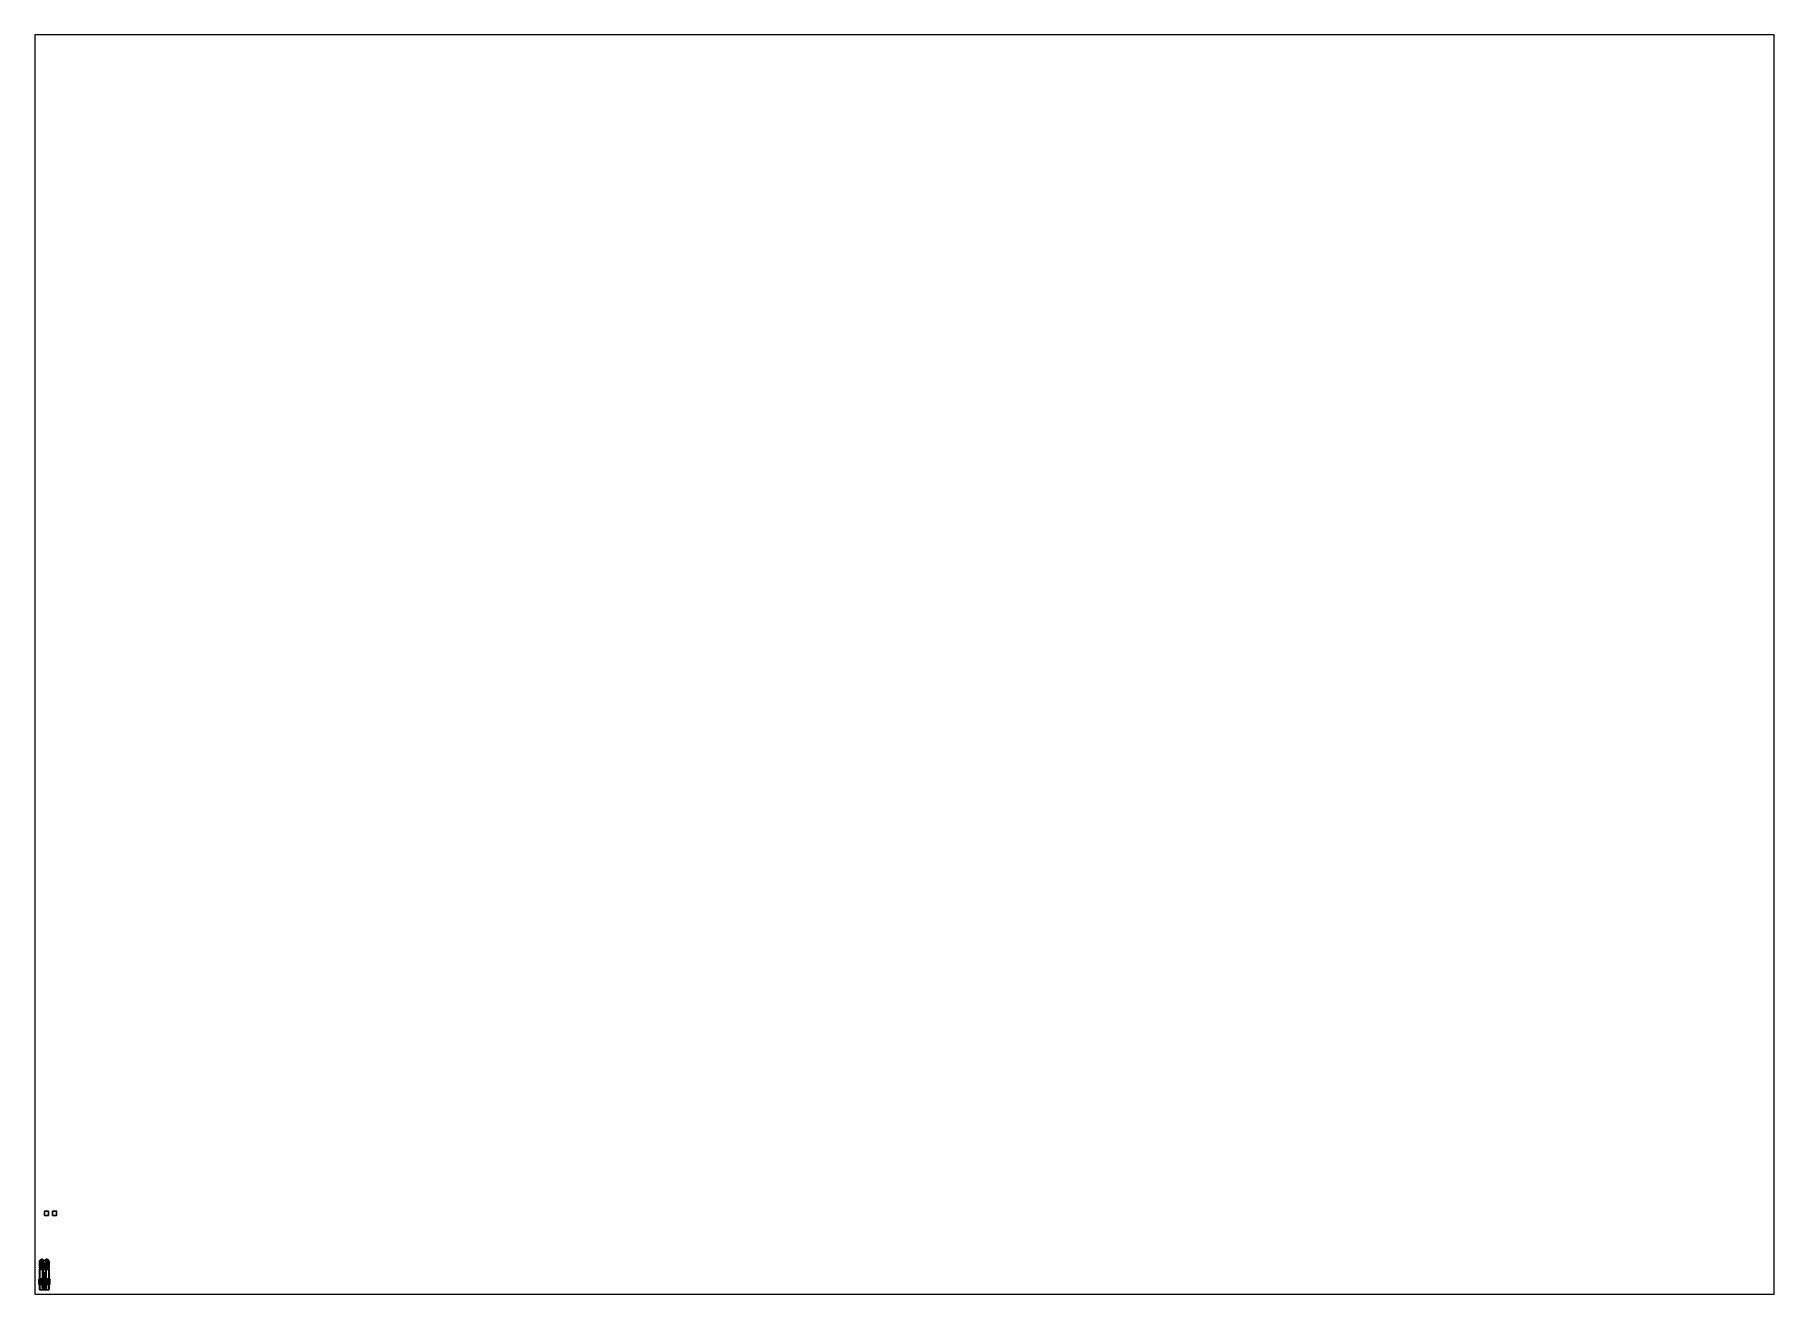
# Paper-space layout 'Layout1' of a CAD drawing. Header units: millimetres. Extents: x 28 to 251, y 20 to 181.
# The model-space entities are those that its viewports show. They can reach past a viewport. Long polylines and large blocks are cut down to what shows.
import ezdxf

# ---------------------------------------------------------------- set-up
doc = ezdxf.new("R2010")
doc.units = ezdxf.units.MM
for name, color, linetype in [('gun', 1, 'Continuous'), ('mudguards', 6, 'Continuous'), ('sleeve', 5, 'Continuous'), ('tent', 3, 'Continuous'), ('turret', 2, 'Continuous'), ('wheels', 2, 'Continuous')]:
    doc.layers.add(name, color=color, linetype=linetype)

msp = doc.modelspace()

# ---------------------------------------------------------------- linework, layer by layer
for points in [[(1, 15, 1), (1, 15), (0, 15), (0, 15, 1)], [(1, 15), (1, 14), (0, 14), (0, 15)], [(0, 15), (0, 14), (0, 14, 1), (0, 15, 1)], [(0, 15, 1), (0, 14, 1), (1, 14, 1), (1, 15, 1)], [(0, 14, 1), (0, 14), (1, 14), (1, 14, 1)], [(1, 14, 1), (1, 14), (1, 15), (1, 15, 1)], [(3, 15), (3, 14), (2, 14), (2, 15)], [(2, 15), (2, 14), (3, 14), (3, 15)], [(1.15, 0.85, 1.08), (1.15, -1.77, 1.08), (-1.15, -1.77, 1.08), (-1.15, 0.85, 1.08)], [(-1.15, 0.85, 1.08), (-1.15, 0.16, 1.08), (-1.15, 0.16, 1.95), (-1.15, 0.85, 1.95)], [(-1.11, 0.81, 1.12), (-1.11, 0.16, 1.12), (-1.15, 0.16, 1.08), (-1.15, 0.85, 1.08)], [(-1.15, 0.85, 1.95), (-1.15, 0.16, 1.95), (-1.11, 0.16, 1.95), (-1.11, 0.81, 1.95)], [(1.15, 0.85, 1.95), (1.15, 0.85, 1.08), (-1.15, 0.85, 1.08), (-1.15, 0.85, 1.95)], [(-1.11, 0.81, 1.95), (1.11, 0.81, 1.95), (1.15, 0.85, 1.95), (-1.15, 0.85, 1.95)], [(-1.15, 0.16, 1.95), (-1.15, 0.16, 1.65), (-1.11, 0.16, 1.65), (-1.11, 0.16, 1.95)], [(-1.15, 0.16, 1.65), (-1.15, -0.45, 1.65), (-1.11, -0.45, 1.65), (-1.11, 0.16, 1.65)], [(-1.15, 0.16, 1.08), (-1.15, -0.45, 1.08), (-1.15, -0.45, 1.65), (-1.15, 0.16, 1.65)], [(-1.11, 0.16, 1.12), (-1.11, -0.45, 1.12), (-1.15, -0.45, 1.08), (-1.15, 0.16, 1.08)], [(-1.1, 1.18, 0.95), (-1.11, 0.98, 0.95), (-1.11, 0.98, 2.45), (-1.1, 1.18, 2.45)], [(1.1, 1.18, 0.95), (1.11, 0.98, 0.95), (-1.11, 0.98, 0.95), (-1.1, 1.18, 0.95)], [(-1.1, 1.18, 2.45), (-1.11, 0.98, 2.45), (-1.1, 0.98, 2.49), (-1.09, 1.18, 2.49)], [(-1.11, 0.98, 0.95), (-1.11, 0.91, 0.95), (-1.11, 0.91, 2.45), (-1.11, 0.98, 2.45)], [(1.11, 0.98, 0.95), (1.11, 0.91, 0.95), (-1.11, 0.91, 0.95), (-1.11, 0.98, 0.95)], [(-1.11, 0.98, 2.45), (-1.11, 0.91, 2.45), (-1.1, 0.91, 2.49), (-1.1, 0.98, 2.49)], [(-1.11, 0.91, 2.45), (-1.11, 0.91, 0.95), (1.11, 0.91, 0.95), (1.11, 0.91, 2.45)], [(-1.1, 0.91, 2.49), (-1.11, 0.91, 2.45), (1.11, 0.91, 2.45), (1.1, 0.91, 2.49)], [(-1.11, 0.81, 1.12), (-1.11, -1.85, 1.12), (1.11, -1.85, 1.12), (1.11, 0.81, 1.12)], [(-1.11, 0.16, 1.95), (-1.11, 0.16, 1.12), (-1.11, 0.81, 1.12), (-1.11, 0.81, 1.95)], [(-1.11, 0.81, 1.12), (1.11, 0.81, 1.12), (1.11, 0.81, 1.95), (-1.11, 0.81, 1.95)], [(-1.11, -0.45, 1.65), (-1.11, -0.45, 1.12), (-1.11, 0.16, 1.12), (-1.11, 0.16, 1.65)], [(-1.05, 1.61, 0.95), (-1.1, 1.18, 0.95), (-1.1, 1.18, 2.45), (-1.05, 1.61, 2.45)], [(1.05, 1.61, 0.95), (1.1, 1.18, 0.95), (-1.1, 1.18, 0.95), (-1.05, 1.61, 0.95)], [(-1.05, 1.61, 2.45), (-1.1, 1.18, 2.45), (-1.09, 1.18, 2.49), (-1.04, 1.61, 2.49)], [(-1.09, 1.18, 2.49), (-1.1, 0.98, 2.49), (-0.3, 0.98, 2.57), (-0.3, 1.18, 2.57)], [(-1.1, 0.98, 2.49), (-1.1, 0.91, 2.49), (-0.3, 0.91, 2.54), (-0.3, 0.98, 2.57)], [(-0.3, 0.91, 2.54), (-1.1, 0.91, 2.49), (1.1, 0.91, 2.49), (0.3, 0.91, 2.54)], [(-1.04, 1.61, 2.49), (-1.09, 1.18, 2.49), (-0.3, 1.18, 2.57), (-0.3, 1.61, 2.56)], [(0.96, 1.94, 2.45), (1.05, 1.61, 2.45), (-1.05, 1.61, 2.45), (-0.96, 1.94, 2.45)], [(-0.96, 1.94, 2.45), (-1.05, 1.61, 2.45), (-1.04, 1.61, 2.49), (-0.95, 1.94, 2.49)], [(-0.96, 1.86, 0.95), (-1.05, 1.61, 0.95), (-1.05, 1.61, 2.45), (-0.96, 1.86, 2.45)], [(0.96, 1.86, 0.95), (1.05, 1.61, 0.95), (-1.05, 1.61, 0.95), (-0.96, 1.86, 0.95)], [(-0.95, 1.94, 2.49), (-1.04, 1.61, 2.49), (-0.3, 1.61, 2.56), (-0.3, 1.86, 2.53)], [(-0.93, 1.94, 0.95), (-0.96, 1.86, 0.95), (-0.96, 1.86, 1.72), (-0.93, 1.94, 1.72)], [(0.93, 1.94, 0.95), (0.96, 1.86, 0.95), (-0.96, 1.86, 0.95), (-0.93, 1.94, 0.95)], [(0.95, 1.94, 2.49), (0.96, 1.94, 2.45), (-0.96, 1.94, 2.45), (-0.95, 1.94, 2.49)], [(0.96, 1.86, 2.45), (0.96, 1.86, 0.95), (-0.96, 1.86, 0.95), (-0.96, 1.86, 2.45)], [(0.3, 1.86, 2.53), (0.95, 1.94, 2.49), (-0.95, 1.94, 2.49), (-0.3, 1.86, 2.53)], [(-0.83, 2.81, 1.11), (-0.88, 2.81, 1.02), (-0.88, 2.69, 1.02), (-0.83, 2.53, 1.11)], [(-0.68, 2.81, 1.02), (-0.88, 2.81, 1.02), (-0.83, 2.81, 1.11), (-0.73, 2.81, 1.11)], [(-0.88, 2.81, 1.02), (-0.83, 2.81, 0.93), (-0.83, 2.77, 0.93), (-0.88, 2.69, 1.02)], [(-0.73, 2.81, 0.93), (-0.83, 2.81, 0.93), (-0.88, 2.81, 1.02), (-0.68, 2.81, 1.02)], [(-0.83, 2.81, 0.93), (-0.73, 2.81, 0.93), (-0.73, 2.77, 0.93), (-0.83, 2.77, 0.93)], [(-0.73, 2.81, 1.11), (-0.83, 2.81, 1.11), (-0.83, 2.53, 1.11), (-0.73, 2.53, 1.11)], [(-0.42, 2.87, 0.95), (-0.8, 1.94, 0.95), (-0.8, 1.94, 1.72), (-0.42, 2.87, 1.72)], [(0.42, 2.87, 0.95), (0.8, 1.94, 0.95), (-0.8, 1.94, 0.95), (-0.42, 2.87, 0.95)], [(-0.42, 2.87, 1.72), (-0.8, 1.94, 1.72), (-0.76, 1.94, 1.83), (-0.41, 2.87, 1.75)], [(-0.8, 1.94, 1.72), (-0.8, 1.86, 1.72), (-0.76, 1.86, 1.83), (-0.76, 1.94, 1.83)], [(-0.41, 2.87, 1.75), (-0.76, 1.94, 1.83), (-0.37, 1.94, 1.9), (-0.18, 2.87, 1.86)], [(-0.76, 1.94, 1.83), (-0.76, 1.86, 1.83), (-0.37, 1.86, 1.9), (-0.37, 1.94, 1.9)], [(-0.68, 2.81, 1.02), (-0.73, 2.81, 1.11), (-0.73, 2.53, 1.11), (-0.68, 2.69, 1.02)], [(-0.73, 2.81, 0.93), (-0.68, 2.81, 1.02), (-0.68, 2.69, 1.02), (-0.73, 2.77, 0.93)], [(-0.36, 3.07, 0.77), (-0.36, -3.77, 0.77), (-0.44, -3.77, 0.77), (-0.44, 3.07, 0.77)], [(-0.44, -3.77, 0.98), (-0.36, -3.77, 0.98), (-0.36, 3.07, 0.98), (-0.44, 3.07, 0.98)], [(-0.44, 3.07, 0.77), (-0.44, -3.77, 0.77), (-0.44, -3.77, 0.98), (-0.44, 3.07, 0.98)], [(-0.44, 3.07, 0.98), (-0.36, 3.07, 0.98), (-0.36, 3.07, 0.77), (-0.44, 3.07, 0.77)], [(0.42, 3.01, 1.72), (0.42, 3.01, 0.95), (-0.42, 3.01, 0.95), (-0.42, 3.01, 1.72)], [(-0.42, 3.01, 0.95), (-0.42, 2.87, 0.95), (-0.42, 2.87, 1.72), (-0.42, 3.01, 1.72)], [(0.42, 3.01, 0.95), (0.42, 2.87, 0.95), (-0.42, 2.87, 0.95), (-0.42, 3.01, 0.95)], [(0.41, 3.01, 1.75), (0.42, 3.01, 1.72), (-0.42, 3.01, 1.72), (-0.41, 3.01, 1.75)], [(-0.42, 3.01, 1.72), (-0.42, 2.87, 1.72), (-0.41, 2.87, 1.75), (-0.41, 3.01, 1.75)], [(-0.41, 3.01, 1.75), (-0.41, 2.87, 1.75), (-0.18, 2.87, 1.86), (-0.18, 3.01, 1.86)], [(0.18, 3.01, 1.86), (0.41, 3.01, 1.75), (-0.41, 3.01, 1.75), (-0.18, 3.01, 1.86)], [(-0.18, 2.87, 1.86), (-0.37, 1.94, 1.9), (0.37, 1.94, 1.9), (0.18, 2.87, 1.86)], [(-0.37, 1.94, 1.9), (-0.37, 1.86, 1.9), (0.37, 1.86, 1.9), (0.37, 1.94, 1.9)], [(-0.36, 3.07, 0.98), (-0.36, -3.77, 0.98), (-0.36, -3.77, 0.77), (-0.36, 3.07, 0.77)], [(-0.3, 1.86, 2.53), (-0.3, 1.61, 2.56), (0.3, 1.61, 2.56), (0.3, 1.86, 2.53)], [(-0.3, 1.61, 2.56), (-0.3, 1.18, 2.57), (0.3, 1.18, 2.57), (0.3, 1.61, 2.56)], [(-0.3, 1.18, 2.57), (-0.3, 0.98, 2.57), (0.3, 0.98, 2.57), (0.3, 1.18, 2.57)], [(-0.3, 0.98, 2.57), (-0.3, 0.91, 2.54), (0.3, 0.91, 2.54), (0.3, 0.98, 2.57)], [(-0.18, 3.01, 1.86), (-0.18, 2.87, 1.86), (0.18, 2.87, 1.86), (0.18, 3.01, 1.86)], [(-0.02, 2.97, 1.86), (-0.04, 2.94, 1.86), (-0.04, 2.94, 1.89), (-0.02, 2.97, 1.89)], [(0.02, 2.97, 1.89), (-0.02, 2.97, 1.89), (-0.04, 2.94, 1.89), (0.04, 2.94, 1.89)], [(-0.04, 2.94, 1.86), (-0.02, 2.91, 1.86), (-0.02, 2.91, 1.89), (-0.04, 2.94, 1.89)], [(0.04, 2.94, 1.89), (-0.04, 2.94, 1.89), (-0.02, 2.91, 1.89), (0.02, 2.91, 1.89)], [(0.02, 2.97, 1.86), (-0.02, 2.97, 1.86), (-0.02, 2.97, 1.89), (0.02, 2.97, 1.89)], [(-0.02, 2.91, 1.86), (0.02, 2.91, 1.86), (0.02, 2.91, 1.89), (-0.02, 2.91, 1.89)], [(0.04, 2.94, 1.86), (0.02, 2.97, 1.86), (0.02, 2.97, 1.89), (0.04, 2.94, 1.89)], [(0.02, 2.91, 1.86), (0.04, 2.94, 1.86), (0.04, 2.94, 1.89), (0.02, 2.91, 1.89)], [(0.18, 2.87, 1.86), (0.41, 2.87, 1.75), (0.41, 3.01, 1.75), (0.18, 3.01, 1.86)], [(0.37, 1.94, 1.9), (0.76, 1.94, 1.83), (0.41, 2.87, 1.75), (0.18, 2.87, 1.86)], [(0.3, 1.61, 2.56), (1.04, 1.61, 2.49), (0.95, 1.94, 2.49), (0.3, 1.86, 2.53)], [(0.3, 1.18, 2.57), (1.09, 1.18, 2.49), (1.04, 1.61, 2.49), (0.3, 1.61, 2.56)], [(0.3, 0.98, 2.57), (1.1, 0.98, 2.49), (1.09, 1.18, 2.49), (0.3, 1.18, 2.57)], [(0.3, 0.91, 2.54), (1.1, 0.91, 2.49), (1.1, 0.98, 2.49), (0.3, 0.98, 2.57)], [(0.36, 3.07, 0.77), (0.36, -3.77, 0.77), (0.36, -3.77, 0.98), (0.36, 3.07, 0.98)], [(0.36, -3.77, 0.98), (0.44, -3.77, 0.98), (0.44, 3.07, 0.98), (0.36, 3.07, 0.98)], [(0.44, 3.07, 0.77), (0.44, -3.77, 0.77), (0.36, -3.77, 0.77), (0.36, 3.07, 0.77)], [(0.36, 3.07, 0.98), (0.44, 3.07, 0.98), (0.44, 3.07, 0.77), (0.36, 3.07, 0.77)], [(0.37, 1.86, 1.9), (0.76, 1.86, 1.83), (0.76, 1.94, 1.83), (0.37, 1.94, 1.9)], [(0.41, 2.87, 1.75), (0.42, 2.87, 1.72), (0.42, 3.01, 1.72), (0.41, 3.01, 1.75)], [(0.76, 1.94, 1.83), (0.8, 1.94, 1.72), (0.42, 2.87, 1.72), (0.41, 2.87, 1.75)], [(0.42, 2.87, 1.72), (0.42, 2.87, 0.95), (0.42, 3.01, 0.95), (0.42, 3.01, 1.72)], [(0.8, 1.94, 1.72), (0.8, 1.94, 0.95), (0.42, 2.87, 0.95), (0.42, 2.87, 1.72)], [(0.44, 3.07, 0.98), (0.44, -3.77, 0.98), (0.44, -3.77, 0.77), (0.44, 3.07, 0.77)], [(0.88, 2.81, 1.02), (0.68, 2.81, 1.02), (0.73, 2.81, 1.11), (0.83, 2.81, 1.11)], [(0.73, 2.81, 1.11), (0.68, 2.81, 1.02), (0.68, 2.69, 1.02), (0.73, 2.53, 1.11)], [(0.83, 2.81, 0.93), (0.73, 2.81, 0.93), (0.68, 2.81, 1.02), (0.88, 2.81, 1.02)], [(0.68, 2.81, 1.02), (0.73, 2.81, 0.93), (0.73, 2.77, 0.93), (0.68, 2.69, 1.02)], [(0.73, 2.81, 0.93), (0.83, 2.81, 0.93), (0.83, 2.77, 0.93), (0.73, 2.77, 0.93)], [(0.83, 2.81, 1.11), (0.73, 2.81, 1.11), (0.73, 2.53, 1.11), (0.83, 2.53, 1.11)], [(0.76, 1.86, 1.83), (0.8, 1.86, 1.72), (0.8, 1.94, 1.72), (0.76, 1.94, 1.83)], [(0.88, 2.81, 1.02), (0.83, 2.81, 1.11), (0.83, 2.53, 1.11), (0.88, 2.69, 1.02)], [(0.83, 2.81, 0.93), (0.88, 2.81, 1.02), (0.88, 2.69, 1.02), (0.83, 2.77, 0.93)], [(0.96, 1.86, 1.72), (0.96, 1.86, 0.95), (0.93, 1.94, 0.95), (0.93, 1.94, 1.72)], [(1.04, 1.61, 2.49), (1.05, 1.61, 2.45), (0.96, 1.94, 2.45), (0.95, 1.94, 2.49)], [(1.05, 1.61, 2.45), (1.05, 1.61, 0.95), (0.96, 1.86, 0.95), (0.96, 1.86, 2.45)], [(1.09, 1.18, 2.49), (1.1, 1.18, 2.45), (1.05, 1.61, 2.45), (1.04, 1.61, 2.49)], [(1.1, 1.18, 2.45), (1.1, 1.18, 0.95), (1.05, 1.61, 0.95), (1.05, 1.61, 2.45)], [(1.1, 0.98, 2.49), (1.11, 0.98, 2.45), (1.1, 1.18, 2.45), (1.09, 1.18, 2.49)], [(1.11, 0.98, 2.45), (1.11, 0.98, 0.95), (1.1, 1.18, 0.95), (1.1, 1.18, 2.45)], [(1.1, 0.91, 2.49), (1.11, 0.91, 2.45), (1.11, 0.98, 2.45), (1.1, 0.98, 2.49)], [(1.11, 0.91, 2.45), (1.11, 0.91, 0.95), (1.11, 0.98, 0.95), (1.11, 0.98, 2.45)], [(1.11, 0.81, 1.95), (1.11, 0.16, 1.95), (1.15, 0.16, 1.95), (1.15, 0.85, 1.95)], [(1.15, 0.85, 1.08), (1.15, 0.16, 1.08), (1.11, 0.16, 1.12), (1.11, 0.81, 1.12)], [(1.11, 0.81, 1.12), (1.11, 0.16, 1.12), (1.11, 0.16, 1.95), (1.11, 0.81, 1.95)], [(1.11, 0.16, 1.12), (1.11, -0.45, 1.12), (1.11, -0.45, 1.65), (1.11, 0.16, 1.65)], [(1.11, 0.16, 1.65), (1.11, -0.45, 1.65), (1.15, -0.45, 1.65), (1.15, 0.16, 1.65)], [(1.15, 0.16, 1.08), (1.15, -0.45, 1.08), (1.11, -0.45, 1.12), (1.11, 0.16, 1.12)], [(1.11, 0.16, 1.95), (1.11, 0.16, 1.65), (1.15, 0.16, 1.65), (1.15, 0.16, 1.95)], [(1.15, 0.16, 1.95), (1.15, 0.16, 1.08), (1.15, 0.85, 1.08), (1.15, 0.85, 1.95)], [(1.15, -0.45, 1.65), (1.15, -0.45, 1.08), (1.15, 0.16, 1.08), (1.15, 0.16, 1.65)], [(-1.15, -0.45, 1.08), (-1.15, -1.77, 1.08), (-1.15, -1.77, 1.59), (-1.15, -0.45, 1.59)], [(-1.15, -4.17, 1.59), (-1.11, -4.13, 1.59), (-1.11, -0.45, 1.59), (-1.15, -0.45, 1.59)], [(-1.15, -0.45, 1.65), (-1.15, -0.45, 1.59), (-1.11, -0.45, 1.59), (-1.11, -0.45, 1.65)], [(-1.15, -1.77, 1.2), (-1.15, -2.61, 1.2), (-1.15, -2.61, 1.59), (-1.15, -1.77, 1.59)], [(-1.15, -1.77, 1.08), (-1.15, -1.77, 1.08), (-1.15, -2.06, 1.2), (-1.15, -1.77, 1.2)], [(-1.15, -2.61, 1.08), (-1.15, -2.61, 1.08), (-1.15, -2.61, 1.2), (-1.15, -2.33, 1.2)], [(-1.15, -2.61, 1.08), (-1.15, -4.17, 1.08), (-1.15, -4.17, 1.59), (-1.15, -2.61, 1.59)], [(1.15, -2.61, 1.08), (1.15, -4.17, 1.08), (-1.15, -4.17, 1.08), (-1.15, -2.61, 1.08)], [(1.15, -4.17, 1.59), (1.11, -4.13, 1.59), (-1.11, -4.13, 1.59), (-1.15, -4.17, 1.59)], [(-1.15, -4.17, 1.08), (1.15, -4.17, 1.08), (1.15, -4.17, 1.59), (-1.15, -4.17, 1.59)], [(-1.11, -0.45, 1.59), (-1.11, -1.85, 1.59), (-1.11, -1.85, 1.12), (-1.11, -0.45, 1.12)], [(-0.62, -2.04, 1.22), (-0.62, -1.85, 1.12), (-1.11, -1.85, 1.12), (-1.11, -2.04, 1.22)], [(-1.11, -1.85, 1.59), (-1.11, -2.56, 1.59), (-1.11, -2.56, 1.22), (-1.11, -1.85, 1.22)], [(-1.11, -1.85, 1.22), (-1.11, -2.04, 1.22), (-1.11, -1.85, 1.12)], [(-1.11, -2.04, 1.22), (-1.11, -2.35, 1.22), (-0.62, -2.35, 1.22), (-0.62, -2.04, 1.22)], [(-1.11, -2.35, 1.22), (-1.11, -2.56, 1.12), (-0.62, -2.56, 1.12), (-0.62, -2.35, 1.22)], [(-1.11, -2.35, 1.22), (-1.11, -2.56, 1.22), (-1.11, -2.56, 1.12)], [(-1.11, -2.56, 1.59), (-1.11, -4.13, 1.59), (-1.11, -4.13, 1.12), (-1.11, -2.56, 1.12)], [(-1.11, -2.56, 1.12), (-1.11, -4.13, 1.12), (1.11, -4.13, 1.12), (1.11, -2.56, 1.12)], [(-1.11, -4.13, 1.59), (1.11, -4.13, 1.59), (1.11, -4.13, 1.12), (-1.11, -4.13, 1.12)], [(-0.62, -1.85, 1.12), (-0.62, -2.56, 1.12), (0.62, -2.56, 1.12), (0.62, -1.85, 1.12)], [(-0.62, -2.35, 1.22), (-0.62, -2.56, 1.12), (-0.62, -1.85, 1.12), (-0.62, -2.04, 1.22)], [(-0.55, -3.1, 0.47), (-0.57, -3.12, 0.47), (-0.57, -3.12, 0.75), (-0.55, -3.1, 0.75)], [(-0.44, -3.1, 0.4), (-0.47, -3.12, 0.4), (-0.57, -3.12, 0.47), (-0.55, -3.1, 0.47)], [(-0.55, -3.1, 0.75), (-0.57, -3.12, 0.75), (-0.44, -3.12, 0.94), (-0.44, -3.1, 0.92)], [(-0.57, -3.12, 0.47), (-0.55, -3.14, 0.47), (-0.55, -3.14, 0.75), (-0.57, -3.12, 0.75)], [(-0.47, -3.12, 0.4), (-0.44, -3.14, 0.4), (-0.55, -3.14, 0.47), (-0.57, -3.12, 0.47)], [(-0.57, -3.12, 0.75), (-0.55, -3.14, 0.75), (-0.44, -3.14, 0.92), (-0.44, -3.12, 0.94)], [(-0.55, -3.59, 0.75), (-0.57, -3.61, 0.75), (-0.44, -3.61, 0.94), (-0.44, -3.59, 0.92)], [(-0.55, -3.59, 0.47), (-0.57, -3.61, 0.47), (-0.57, -3.61, 0.75), (-0.55, -3.59, 0.75)], [(-0.44, -3.59, 0.4), (-0.47, -3.61, 0.4), (-0.57, -3.61, 0.47), (-0.55, -3.59, 0.47)], [(-0.57, -3.61, 0.75), (-0.55, -3.63, 0.75), (-0.44, -3.63, 0.92), (-0.44, -3.61, 0.94)], [(-0.57, -3.61, 0.47), (-0.55, -3.63, 0.47), (-0.55, -3.63, 0.75), (-0.57, -3.61, 0.75)], [(-0.47, -3.61, 0.4), (-0.44, -3.63, 0.4), (-0.55, -3.63, 0.47), (-0.57, -3.61, 0.47)], [(-0.53, -3.12, 0.47), (-0.55, -3.1, 0.47), (-0.55, -3.1, 0.75), (-0.53, -3.12, 0.75)], [(-0.42, -3.12, 0.4), (-0.44, -3.1, 0.4), (-0.55, -3.1, 0.47), (-0.53, -3.12, 0.47)], [(-0.53, -3.12, 0.75), (-0.55, -3.1, 0.75), (-0.44, -3.1, 0.92), (-0.44, -3.12, 0.9)], [(-0.55, -3.14, 0.47), (-0.53, -3.12, 0.47), (-0.53, -3.12, 0.75), (-0.55, -3.14, 0.75)], [(-0.44, -3.14, 0.4), (-0.42, -3.12, 0.4), (-0.53, -3.12, 0.47), (-0.55, -3.14, 0.47)], [(-0.55, -3.14, 0.75), (-0.53, -3.12, 0.75), (-0.44, -3.12, 0.9), (-0.44, -3.14, 0.92)], [(-0.53, -3.61, 0.75), (-0.55, -3.59, 0.75), (-0.44, -3.59, 0.92), (-0.44, -3.61, 0.9)], [(-0.53, -3.61, 0.47), (-0.55, -3.59, 0.47), (-0.55, -3.59, 0.75), (-0.53, -3.61, 0.75)], [(-0.42, -3.61, 0.4), (-0.44, -3.59, 0.4), (-0.55, -3.59, 0.47), (-0.53, -3.61, 0.47)], [(-0.55, -3.63, 0.75), (-0.53, -3.61, 0.75), (-0.44, -3.61, 0.9), (-0.44, -3.63, 0.92)], [(-0.55, -3.63, 0.47), (-0.53, -3.61, 0.47), (-0.53, -3.61, 0.75), (-0.55, -3.63, 0.75)], [(-0.44, -3.63, 0.4), (-0.42, -3.61, 0.4), (-0.53, -3.61, 0.47), (-0.55, -3.63, 0.47)], [(-0.44, -3.77, 0.77), (-0.36, -3.77, 0.77), (-0.36, -3.77, 0.98), (-0.44, -3.77, 0.98)], [(0.02, -3.72, 0.78), (0.02, -3.98, 0.78), (-0.02, -3.98, 0.78), (-0.02, -3.72, 0.78)], [(-0.02, -3.72, 0.93), (-0.02, -3.94, 0.83), (0.02, -3.94, 0.83), (0.02, -3.72, 0.93)], [(-0.02, -3.72, 0.78), (-0.02, -3.98, 0.78), (-0.02, -3.94, 0.83), (-0.02, -3.72, 0.93)], [(-0.02, -3.98, 0.78), (-0.02, -4.01, 0.81), (-0.02, -3.97, 0.85), (-0.02, -3.94, 0.83)], [(-0.02, -3.94, 0.83), (-0.02, -3.97, 0.85), (0.02, -3.97, 0.85), (0.02, -3.94, 0.83)], [(-0.02, -3.97, 0.87), (-0.02, -3.96, 0.89), (0.02, -3.96, 0.89), (0.02, -3.97, 0.87)], [(-0.02, -4.01, 0.86), (-0.02, -3.98, 0.89), (-0.02, -3.96, 0.89), (-0.02, -3.97, 0.87)], [(-0.02, -3.96, 0.89), (-0.02, -3.98, 0.89), (0.02, -3.98, 0.89), (0.02, -3.96, 0.89)], [(-0.02, -3.97, 0.85), (-0.02, -3.97, 0.87), (0.02, -3.97, 0.87), (0.02, -3.97, 0.85)], [(-0.02, -4.01, 0.81), (-0.02, -4.01, 0.86), (-0.02, -3.97, 0.87), (-0.02, -3.97, 0.85)], [(0.02, -4.01, 0.86), (0.02, -3.98, 0.89), (-0.02, -3.98, 0.89), (-0.02, -4.01, 0.86)], [(0.02, -3.98, 0.78), (0.02, -4.01, 0.81), (-0.02, -4.01, 0.81), (-0.02, -3.98, 0.78)], [(0.02, -4.01, 0.81), (0.02, -4.01, 0.86), (-0.02, -4.01, 0.86), (-0.02, -4.01, 0.81)], [(0.02, -3.94, 0.83), (0.02, -3.98, 0.78), (0.02, -3.72, 0.78), (0.02, -3.72, 0.93)], [(0.02, -3.97, 0.85), (0.02, -4.01, 0.81), (0.02, -3.98, 0.78), (0.02, -3.94, 0.83)], [(0.02, -3.96, 0.89), (0.02, -3.98, 0.89), (0.02, -4.01, 0.86), (0.02, -3.97, 0.87)], [(0.02, -3.97, 0.87), (0.02, -4.01, 0.86), (0.02, -4.01, 0.81), (0.02, -3.97, 0.85)], [(0.36, -3.77, 0.77), (0.44, -3.77, 0.77), (0.44, -3.77, 0.98), (0.36, -3.77, 0.98)], [(0.44, -3.1, 0.4), (0.42, -3.12, 0.4), (0.53, -3.12, 0.47), (0.55, -3.1, 0.47)], [(0.42, -3.12, 0.4), (0.44, -3.14, 0.4), (0.55, -3.14, 0.47), (0.53, -3.12, 0.47)], [(0.44, -3.59, 0.4), (0.42, -3.61, 0.4), (0.53, -3.61, 0.47), (0.55, -3.59, 0.47)], [(0.42, -3.61, 0.4), (0.44, -3.63, 0.4), (0.55, -3.63, 0.47), (0.53, -3.61, 0.47)], [(0.47, -3.12, 0.4), (0.44, -3.1, 0.4), (0.55, -3.1, 0.47), (0.57, -3.12, 0.47)], [(0.55, -3.1, 0.75), (0.53, -3.12, 0.75), (0.44, -3.12, 0.9), (0.44, -3.1, 0.92)], [(0.57, -3.12, 0.75), (0.55, -3.1, 0.75), (0.44, -3.1, 0.92), (0.44, -3.12, 0.94)], [(0.44, -3.14, 0.4), (0.47, -3.12, 0.4), (0.57, -3.12, 0.47), (0.55, -3.14, 0.47)], [(0.55, -3.14, 0.75), (0.57, -3.12, 0.75), (0.44, -3.12, 0.94), (0.44, -3.14, 0.92)], [(0.53, -3.12, 0.75), (0.55, -3.14, 0.75), (0.44, -3.14, 0.92), (0.44, -3.12, 0.9)], [(0.47, -3.61, 0.4), (0.44, -3.59, 0.4), (0.55, -3.59, 0.47), (0.57, -3.61, 0.47)], [(0.57, -3.61, 0.75), (0.55, -3.59, 0.75), (0.44, -3.59, 0.92), (0.44, -3.61, 0.94)], [(0.55, -3.59, 0.75), (0.53, -3.61, 0.75), (0.44, -3.61, 0.9), (0.44, -3.59, 0.92)], [(0.44, -3.63, 0.4), (0.47, -3.61, 0.4), (0.57, -3.61, 0.47), (0.55, -3.63, 0.47)], [(0.53, -3.61, 0.75), (0.55, -3.63, 0.75), (0.44, -3.63, 0.92), (0.44, -3.61, 0.9)], [(0.55, -3.63, 0.75), (0.57, -3.61, 0.75), (0.44, -3.61, 0.94), (0.44, -3.63, 0.92)], [(0.55, -3.1, 0.47), (0.53, -3.12, 0.47), (0.53, -3.12, 0.75), (0.55, -3.1, 0.75)], [(0.53, -3.12, 0.47), (0.55, -3.14, 0.47), (0.55, -3.14, 0.75), (0.53, -3.12, 0.75)], [(0.55, -3.59, 0.47), (0.53, -3.61, 0.47), (0.53, -3.61, 0.75), (0.55, -3.59, 0.75)], [(0.53, -3.61, 0.47), (0.55, -3.63, 0.47), (0.55, -3.63, 0.75), (0.53, -3.61, 0.75)], [(0.57, -3.12, 0.47), (0.55, -3.1, 0.47), (0.55, -3.1, 0.75), (0.57, -3.12, 0.75)], [(0.55, -3.14, 0.47), (0.57, -3.12, 0.47), (0.57, -3.12, 0.75), (0.55, -3.14, 0.75)], [(0.57, -3.61, 0.47), (0.55, -3.59, 0.47), (0.55, -3.59, 0.75), (0.57, -3.61, 0.75)], [(0.55, -3.63, 0.47), (0.57, -3.61, 0.47), (0.57, -3.61, 0.75), (0.55, -3.63, 0.75)], [(0.62, -1.85, 1.12), (0.62, -2.56, 1.12), (0.62, -2.35, 1.22), (0.62, -2.04, 1.22)], [(1.11, -2.04, 1.22), (1.11, -1.85, 1.12), (0.62, -1.85, 1.12), (0.62, -2.04, 1.22)], [(0.62, -2.04, 1.22), (0.62, -2.35, 1.22), (1.11, -2.35, 1.22), (1.11, -2.04, 1.22)], [(0.62, -2.35, 1.22), (0.62, -2.56, 1.12), (1.11, -2.56, 1.12), (1.11, -2.35, 1.22)], [(1.11, -0.45, 1.12), (1.11, -1.85, 1.12), (1.11, -1.85, 1.59), (1.11, -0.45, 1.59)], [(1.11, -4.13, 1.59), (1.15, -4.17, 1.59), (1.15, -0.45, 1.59), (1.11, -0.45, 1.59)], [(1.11, -0.45, 1.65), (1.11, -0.45, 1.59), (1.15, -0.45, 1.59), (1.15, -0.45, 1.65)], [(1.11, -1.85, 1.22), (1.11, -2.56, 1.22), (1.11, -2.56, 1.59), (1.11, -1.85, 1.59)], [(1.11, -1.85, 1.12), (1.11, -2.04, 1.22), (1.11, -2.04, 1.22), (1.11, -1.85, 1.22)], [(1.11, -2.56, 1.12), (1.11, -2.56, 1.22), (1.11, -2.56, 1.22), (1.11, -2.35, 1.22)], [(1.11, -2.56, 1.12), (1.11, -4.13, 1.12), (1.11, -4.13, 1.59), (1.11, -2.56, 1.59)], [(1.15, -0.45, 1.59), (1.15, -1.77, 1.59), (1.15, -1.77, 1.08), (1.15, -0.45, 1.08)], [(1.15, -1.77, 1.59), (1.15, -2.61, 1.59), (1.15, -2.61, 1.2), (1.15, -1.77, 1.2)], [(1.15, -1.77, 1.2), (1.15, -2.06, 1.2), (1.15, -1.77, 1.08)], [(1.15, -2.33, 1.2), (1.15, -2.61, 1.2), (1.15, -2.61, 1.08)], [(1.15, -2.61, 1.59), (1.15, -4.17, 1.59), (1.15, -4.17, 1.08), (1.15, -2.61, 1.08)]]:
    msp.add_3dface(points)
at = {"layer": 'gun'}
for points in [[(-0.11, -1.73, 2.44), (-0.14, -1.78, 2.31), (-0.14, -1.78, 2.57), (-0.11, -1.73, 2.44)], [(-0.07, -1.73, 2.51), (-0.11, -1.73, 2.44), (-0.14, -1.78, 2.57), (-0.07, -1.73, 2.51)], [(0, -1.73, 2.54), (-0.07, -1.73, 2.51), (-0.14, -1.78, 2.57), (0, -1.73, 2.54)], [(0.14, -1.78, 2.57), (0, -1.73, 2.54), (-0.14, -1.78, 2.57), (0.14, -1.78, 2.57)], [(-0.11, -1.73, 2.44), (-0.07, -1.73, 2.37), (-0.14, -1.78, 2.31), (-0.11, -1.73, 2.44)], [(-0.07, -1.73, 2.37), (0, -1.73, 2.33), (-0.14, -1.78, 2.31), (-0.07, -1.73, 2.37)], [(0, -1.73, 2.33), (0.14, -1.78, 2.31), (-0.14, -1.78, 2.31), (0, -1.73, 2.33)], [(-0.14, -1.78, 2.31), (-0.14, -2.09, 2.31), (-0.14, -2.09, 2.57), (-0.14, -1.78, 2.57)], [(-0.14, -1.78, 2.57), (-0.14, -2.09, 2.57), (0.14, -2.09, 2.57), (0.14, -1.78, 2.57)], [(0.14, -1.78, 2.31), (0.14, -2.09, 2.31), (-0.14, -2.09, 2.31), (-0.14, -1.78, 2.31)], [(-0.14, -2.09, 2.57), (-0.14, -2.09, 2.31), (-0.06, -2.09, 2.38), (-0.06, -2.09, 2.5)], [(-0.14, -2.09, 2.57), (-0.06, -2.09, 2.5), (0.14, -2.09, 2.5), (0.14, -2.09, 2.57)], [(-0.06, -2.09, 2.38), (-0.14, -2.09, 2.31), (0.14, -2.09, 2.31), (0.14, -2.09, 2.38)], [(-0.07, -0.03, 2.51), (-0.1, -0.03, 2.44), (-0.11, -1.73, 2.44), (-0.07, -1.73, 2.51)], [(-0.1, -0.03, 2.44), (-0.07, -0.03, 2.37), (-0.07, -1.73, 2.37), (-0.11, -1.73, 2.44)], [(-0.04, -0.03, 2.48), (-0.05, -0.03, 2.44), (-0.1, -0.03, 2.44), (-0.07, -0.03, 2.51)], [(-0.05, -0.03, 2.44), (-0.04, -0.03, 2.4), (-0.07, -0.03, 2.37), (-0.1, -0.03, 2.44)], [(0, -0.03, 2.54), (-0.07, -0.03, 2.51), (-0.07, -1.73, 2.51), (0, -1.73, 2.54)], [(-0.07, -0.03, 2.37), (0, -0.03, 2.35), (0, -1.73, 2.33), (-0.07, -1.73, 2.37)], [(0, -0.03, 2.49), (-0.04, -0.03, 2.48), (-0.07, -0.03, 2.51), (0, -0.03, 2.54)], [(-0.04, -0.03, 2.4), (0, -0.03, 2.39), (0, -0.03, 2.35), (-0.07, -0.03, 2.37)], [(-0.06, -2.09, 2.5), (-0.06, -2.09, 2.38), (-0.06, -1.78, 2.38), (-0.06, -1.78, 2.5)], [(0.14, -1.78, 2.5), (0.14, -2.09, 2.5), (-0.06, -2.09, 2.5), (-0.06, -1.78, 2.5)], [(-0.06, -1.78, 2.38), (-0.06, -2.09, 2.38), (0.14, -2.09, 2.38), (0.14, -1.78, 2.38)], [(0.14, -1.78, 2.38), (0.14, -1.78, 2.5), (-0.06, -1.78, 2.5), (-0.06, -1.78, 2.38)], [(-0.05, -0.03, 2.44), (-0.04, -0.03, 2.48), (-0.04, -1.03, 2.48), (-0.05, -1.03, 2.44)], [(-0.04, -0.03, 2.4), (-0.05, -0.03, 2.44), (-0.05, -1.03, 2.44), (-0.04, -1.03, 2.4)], [(-0.04, -0.03, 2.48), (0, -0.03, 2.49), (0, -1.03, 2.49), (-0.04, -1.03, 2.48)], [(0, -0.03, 2.39), (-0.04, -0.03, 2.4), (-0.04, -1.03, 2.4), (0, -1.03, 2.39)], [(0.07, -0.03, 2.51), (0, -0.03, 2.54), (0, -1.73, 2.54), (0.07, -1.73, 2.51)], [(0, -0.03, 2.35), (0.07, -0.03, 2.37), (0.07, -1.73, 2.37), (0, -1.73, 2.33)], [(0, -0.03, 2.49), (0.04, -0.03, 2.48), (0.04, -1.03, 2.48), (0, -1.03, 2.49)], [(0.04, -0.03, 2.4), (0, -0.03, 2.39), (0, -1.03, 2.39), (0.04, -1.03, 2.4)], [(0, -0.03, 2.39), (0.04, -0.03, 2.4), (0.07, -0.03, 2.37), (0, -0.03, 2.35)], [(0.04, -0.03, 2.48), (0, -0.03, 2.49), (0, -0.03, 2.54), (0.07, -0.03, 2.51)], [(0.14, -1.78, 2.57), (0.07, -1.73, 2.51), (0, -1.73, 2.54), (0.14, -1.78, 2.57)], [(0.07, -1.73, 2.37), (0.14, -1.78, 2.31), (0, -1.73, 2.33), (0.07, -1.73, 2.37)], [(0.04, -0.03, 2.48), (0.05, -0.03, 2.44), (0.05, -1.03, 2.44), (0.04, -1.03, 2.48)], [(0.05, -0.03, 2.44), (0.04, -0.03, 2.4), (0.04, -1.03, 2.4), (0.05, -1.03, 2.44)], [(0.04, -0.03, 2.4), (0.05, -0.03, 2.44), (0.1, -0.03, 2.44), (0.07, -0.03, 2.37)], [(0.05, -0.03, 2.44), (0.04, -0.03, 2.48), (0.07, -0.03, 2.51), (0.1, -0.03, 2.44)], [(0.1, -0.03, 2.44), (0.07, -0.03, 2.51), (0.07, -1.73, 2.51), (0.1, -1.73, 2.44)], [(0.07, -0.03, 2.37), (0.1, -0.03, 2.44), (0.1, -1.73, 2.44), (0.07, -1.73, 2.37)], [(0.14, -1.78, 2.57), (0.1, -1.73, 2.44), (0.07, -1.73, 2.51), (0.14, -1.78, 2.57)], [(0.1, -1.73, 2.44), (0.14, -1.78, 2.31), (0.07, -1.73, 2.37), (0.1, -1.73, 2.44)], [(0.14, -1.78, 2.57), (0.14, -1.78, 2.31), (0.1, -1.73, 2.44), (0.14, -1.78, 2.57)], [(0.14, -2.09, 2.57), (0.14, -2.09, 2.5), (0.14, -1.78, 2.5), (0.14, -1.78, 2.57)], [(0.14, -2.09, 2.38), (0.14, -2.09, 2.31), (0.14, -1.78, 2.31), (0.14, -1.78, 2.38)]]:
    msp.add_3dface(points, dxfattribs=at)
at = {"layer": 'mudguards'}
for points in [[(-1.12, 2.9, 0.62), (-1.14, 2.78, 0.74), (-1.05, 2.86, 0.84), (-1.03, 2.95, 0.78)], [(-1.03, 2.95, 0.78), (-1.05, 2.86, 0.84), (-1.14, 2.78, 0.74), (-1.12, 2.9, 0.62)], [(-1.05, 2.86, 0.84), (-1.1, 2.66, 1.06), (-1.14, 2.63, 0.95), (-1.14, 2.78, 0.74)], [(-1.14, 2.78, 0.74), (-1.14, 2.63, 0.95), (-1.1, 2.66, 1.06), (-1.05, 2.86, 0.84)], [(-1.14, 2.63, 0.95), (-1.14, 2.39, 1.07), (-1.1, 2.39, 1.16), (-1.1, 2.66, 1.06)], [(-1.1, 2.66, 1.06), (-1.1, 2.39, 1.16), (-1.14, 2.39, 1.07), (-1.14, 2.63, 0.95)], [(-1.1, 2.39, 1.16), (-1.1, 2.12, 1.16), (-1.14, 2.12, 1.07), (-1.14, 2.39, 1.07)], [(-1.14, 2.39, 1.07), (-1.14, 2.12, 1.07), (-1.1, 2.12, 1.16), (-1.1, 2.39, 1.16)], [(-1.1, 2.12, 1.16), (-1.1, 1.85, 1.05), (-1.14, 1.85, 0.94), (-1.14, 2.12, 1.07)], [(-1.14, 2.12, 1.07), (-1.14, 1.85, 0.94), (-1.1, 1.85, 1.05), (-1.1, 2.12, 1.16)], [(-1.14, 1.85, 0.94), (-1.14, 1.74, 0.79), (-1.1, 1.7, 0.92), (-1.1, 1.85, 1.05)], [(-1.1, 1.85, 1.05), (-1.1, 1.7, 0.92), (-1.14, 1.74, 0.79), (-1.14, 1.85, 0.94)], [(-1.14, 1.74, 0.79), (-1.14, 1.68, 0.53), (-1.1, 1.64, 0.79), (-1.1, 1.7, 0.92)], [(-1.1, 1.7, 0.92), (-1.1, 1.64, 0.79), (-1.14, 1.68, 0.53), (-1.14, 1.74, 0.79)], [(-1.1, 1.64, 0.79), (-1.1, 1.6, 0.59), (-1.14, 1.6, 0.49), (-1.14, 1.68, 0.53)], [(-1.14, 1.68, 0.53), (-1.14, 1.6, 0.49), (-1.1, 1.6, 0.59), (-1.1, 1.64, 0.79)], [(-0.93, 1.6, 0.59), (-0.93, 1.07, 0.59), (-1.14, 1.07, 0.59), (-1.14, 1.6, 0.59)], [(-1.14, 1.6, 0.59), (-1.14, 1.07, 0.59), (-0.93, 1.07, 0.59), (-0.93, 1.6, 0.59)], [(-1.14, 1.07, 0.59), (-1.14, 1.07, 0.89), (-0.44, 1.07, 0.89), (-0.44, 1.07, 0.59)], [(-0.44, 1.07, 0.59), (-0.44, 1.07, 0.89), (-1.14, 1.07, 0.89), (-1.14, 1.07, 0.59)], [(-1.02, 3.05, 0.62), (-1.12, 2.9, 0.62), (-1.03, 2.95, 0.78), (-0.96, 3.05, 0.78)], [(-0.96, 3.05, 0.78), (-1.03, 2.95, 0.78), (-1.12, 2.9, 0.62), (-1.02, 3.05, 0.62)], [(-1.05, 2.86, 0.84), (-1.1, 2.66, 1.06), (-0.49, 2.66, 1.06), (-0.41, 2.86, 0.84)], [(-0.41, 2.86, 0.84), (-0.49, 2.66, 1.06), (-1.1, 2.66, 1.06), (-1.05, 2.86, 0.84)], [(-1.1, 2.66, 1.06), (-1.1, 2.39, 1.16), (-0.6, 2.39, 1.16), (-0.49, 2.66, 1.06)], [(-0.49, 2.66, 1.06), (-0.6, 2.39, 1.16), (-1.1, 2.39, 1.16), (-1.1, 2.66, 1.06)], [(-1.1, 2.39, 1.16), (-1.1, 2.12, 1.16), (-0.71, 2.12, 1.16), (-0.6, 2.39, 1.16)], [(-0.6, 2.39, 1.16), (-0.71, 2.12, 1.16), (-1.1, 2.12, 1.16), (-1.1, 2.39, 1.16)], [(-0.71, 2.12, 1.16), (-0.83, 1.85, 1.05), (-1.1, 1.85, 1.05), (-1.1, 2.12, 1.16)], [(-1.1, 2.12, 1.16), (-1.1, 1.85, 1.05), (-0.83, 1.85, 1.05), (-0.71, 2.12, 1.16)], [(-1.1, 1.85, 1.05), (-1.1, 1.7, 0.92), (-1.02, 1.7, 0.92), (-0.83, 1.85, 1.05)], [(-0.83, 1.85, 1.05), (-1.02, 1.7, 0.92), (-1.1, 1.7, 0.92), (-1.1, 1.85, 1.05)], [(-1.1, 1.7, 0.92), (-1.1, 1.64, 0.79), (-1.04, 1.64, 0.79), (-1.02, 1.7, 0.92)], [(-1.02, 1.7, 0.92), (-1.04, 1.64, 0.79), (-1.1, 1.64, 0.79), (-1.1, 1.7, 0.92)], [(-1.04, 1.64, 0.79), (-1.05, 1.6, 0.59), (-1.1, 1.6, 0.59), (-1.1, 1.64, 0.79)], [(-1.1, 1.64, 0.79), (-1.1, 1.6, 0.59), (-1.05, 1.6, 0.59), (-1.04, 1.64, 0.79)], [(-1.03, 2.95, 0.78), (-1.05, 2.86, 0.84), (-0.41, 2.86, 0.84), (-0.33, 2.95, 0.78)], [(-0.33, 2.95, 0.78), (-0.41, 2.86, 0.84), (-1.05, 2.86, 0.84), (-1.03, 2.95, 0.78)], [(-0.33, 3.05, 0.78), (-0.33, 2.95, 0.78), (-1.03, 2.95, 0.78), (-0.96, 3.05, 0.78)], [(-0.96, 3.05, 0.78), (-1.03, 2.95, 0.78), (-0.33, 2.95, 0.78), (-0.33, 3.05, 0.78)], [(-0.87, 3.15, 0.78), (-0.96, 3.05, 0.78), (-1.02, 3.05, 0.62), (-0.92, 3.15, 0.62)], [(-0.92, 3.15, 0.62), (-1.02, 3.05, 0.62), (-0.96, 3.05, 0.78), (-0.87, 3.15, 0.78)], [(-0.87, 3.15, 0.78), (-0.96, 3.05, 0.78), (-0.33, 3.05, 0.78), (-0.33, 3.15, 0.78)], [(-0.33, 3.15, 0.78), (-0.33, 3.05, 0.78), (-0.96, 3.05, 0.78), (-0.87, 3.15, 0.78)], [(-0.7, 3.25, 0.78), (-0.87, 3.15, 0.78), (-0.92, 3.15, 0.62), (-0.76, 3.25, 0.62)], [(-0.76, 3.25, 0.62), (-0.92, 3.15, 0.62), (-0.87, 3.15, 0.78), (-0.7, 3.25, 0.78)], [(-0.7, 3.25, 0.78), (-0.87, 3.15, 0.78), (-0.33, 3.15, 0.78), (-0.36, 3.25, 0.78)], [(-0.36, 3.25, 0.78), (-0.33, 3.15, 0.78), (-0.87, 3.15, 0.78), (-0.7, 3.25, 0.78)], [(-0.68, 3.3, 0.62), (-0.76, 3.25, 0.62), (-0.7, 3.25, 0.78), (-0.61, 3.3, 0.78)], [(-0.61, 3.3, 0.78), (-0.7, 3.25, 0.78), (-0.76, 3.25, 0.62), (-0.68, 3.3, 0.62)], [(-0.61, 3.3, 0.78), (-0.7, 3.25, 0.78), (-0.36, 3.25, 0.78), (-0.5, 3.3, 0.78)], [(-0.5, 3.3, 0.78), (-0.36, 3.25, 0.78), (-0.7, 3.25, 0.78), (-0.61, 3.3, 0.78)], [(0.36, 3.25, 0.78), (0.33, 3.15, 0.78), (0.87, 3.15, 0.78), (0.7, 3.25, 0.78)], [(0.7, 3.25, 0.78), (0.87, 3.15, 0.78), (0.33, 3.15, 0.78), (0.36, 3.25, 0.78)], [(0.87, 3.15, 0.78), (0.96, 3.05, 0.78), (0.33, 3.05, 0.78), (0.33, 3.15, 0.78)], [(0.33, 3.15, 0.78), (0.33, 3.05, 0.78), (0.96, 3.05, 0.78), (0.87, 3.15, 0.78)], [(0.96, 3.05, 0.78), (1.03, 2.95, 0.78), (0.33, 2.95, 0.78), (0.33, 3.05, 0.78)], [(0.33, 3.05, 0.78), (0.33, 2.95, 0.78), (1.03, 2.95, 0.78), (0.96, 3.05, 0.78)], [(0.33, 2.95, 0.78), (0.41, 2.86, 0.84), (1.05, 2.86, 0.84), (1.03, 2.95, 0.78)], [(1.03, 2.95, 0.78), (1.05, 2.86, 0.84), (0.41, 2.86, 0.84), (0.33, 2.95, 0.78)], [(0.61, 3.3, 0.78), (0.7, 3.25, 0.78), (0.36, 3.25, 0.78), (0.5, 3.3, 0.78)], [(0.5, 3.3, 0.78), (0.36, 3.25, 0.78), (0.7, 3.25, 0.78), (0.61, 3.3, 0.78)], [(0.41, 2.86, 0.84), (0.49, 2.66, 1.06), (1.1, 2.66, 1.06), (1.05, 2.86, 0.84)], [(1.05, 2.86, 0.84), (1.1, 2.66, 1.06), (0.49, 2.66, 1.06), (0.41, 2.86, 0.84)], [(0.44, 1.07, 0.59), (0.44, 1.07, 0.89), (1.14, 1.07, 0.89), (1.14, 1.07, 0.59)], [(1.14, 1.07, 0.59), (1.14, 1.07, 0.89), (0.44, 1.07, 0.89), (0.44, 1.07, 0.59)], [(0.49, 2.66, 1.06), (0.6, 2.39, 1.16), (1.1, 2.39, 1.16), (1.1, 2.66, 1.06)], [(1.1, 2.66, 1.06), (1.1, 2.39, 1.16), (0.6, 2.39, 1.16), (0.49, 2.66, 1.06)], [(1.1, 2.39, 1.16), (1.1, 2.12, 1.16), (0.71, 2.12, 1.16), (0.6, 2.39, 1.16)], [(0.6, 2.39, 1.16), (0.71, 2.12, 1.16), (1.1, 2.12, 1.16), (1.1, 2.39, 1.16)], [(0.68, 3.3, 0.62), (0.76, 3.25, 0.62), (0.7, 3.25, 0.78), (0.61, 3.3, 0.78)], [(0.61, 3.3, 0.78), (0.7, 3.25, 0.78), (0.76, 3.25, 0.62), (0.68, 3.3, 0.62)], [(0.7, 3.25, 0.78), (0.87, 3.15, 0.78), (0.92, 3.15, 0.62), (0.76, 3.25, 0.62)], [(0.76, 3.25, 0.62), (0.92, 3.15, 0.62), (0.87, 3.15, 0.78), (0.7, 3.25, 0.78)], [(0.71, 2.12, 1.16), (0.83, 1.85, 1.05), (1.1, 1.85, 1.05), (1.1, 2.12, 1.16)], [(1.1, 2.12, 1.16), (1.1, 1.85, 1.05), (0.83, 1.85, 1.05), (0.71, 2.12, 1.16)], [(1.1, 1.85, 1.05), (1.1, 1.7, 0.92), (1.02, 1.7, 0.92), (0.83, 1.85, 1.05)], [(0.83, 1.85, 1.05), (1.02, 1.7, 0.92), (1.1, 1.7, 0.92), (1.1, 1.85, 1.05)], [(0.92, 3.15, 0.62), (1.02, 3.05, 0.62), (0.96, 3.05, 0.78), (0.87, 3.15, 0.78)], [(0.87, 3.15, 0.78), (0.96, 3.05, 0.78), (1.02, 3.05, 0.62), (0.92, 3.15, 0.62)], [(0.93, 1.6, 0.59), (0.93, 1.07, 0.59), (1.14, 1.07, 0.59), (1.14, 1.6, 0.59)], [(1.14, 1.6, 0.59), (1.14, 1.07, 0.59), (0.93, 1.07, 0.59), (0.93, 1.6, 0.59)], [(1.02, 3.05, 0.62), (1.12, 2.9, 0.62), (1.03, 2.95, 0.78), (0.96, 3.05, 0.78)], [(0.96, 3.05, 0.78), (1.03, 2.95, 0.78), (1.12, 2.9, 0.62), (1.02, 3.05, 0.62)], [(1.02, 1.7, 0.92), (1.04, 1.64, 0.79), (1.1, 1.64, 0.79), (1.1, 1.7, 0.92)], [(1.1, 1.7, 0.92), (1.1, 1.64, 0.79), (1.04, 1.64, 0.79), (1.02, 1.7, 0.92)], [(1.03, 2.95, 0.78), (1.05, 2.86, 0.84), (1.14, 2.78, 0.74), (1.12, 2.9, 0.62)], [(1.12, 2.9, 0.62), (1.14, 2.78, 0.74), (1.05, 2.86, 0.84), (1.03, 2.95, 0.78)], [(1.1, 1.64, 0.79), (1.1, 1.6, 0.59), (1.05, 1.6, 0.59), (1.04, 1.64, 0.79)], [(1.04, 1.64, 0.79), (1.05, 1.6, 0.59), (1.1, 1.6, 0.59), (1.1, 1.64, 0.79)], [(1.14, 2.78, 0.74), (1.14, 2.63, 0.95), (1.1, 2.66, 1.06), (1.05, 2.86, 0.84)], [(1.05, 2.86, 0.84), (1.1, 2.66, 1.06), (1.14, 2.63, 0.95), (1.14, 2.78, 0.74)], [(1.14, 2.63, 0.95), (1.14, 2.39, 1.07), (1.1, 2.39, 1.16), (1.1, 2.66, 1.06)], [(1.1, 2.66, 1.06), (1.1, 2.39, 1.16), (1.14, 2.39, 1.07), (1.14, 2.63, 0.95)], [(1.1, 2.39, 1.16), (1.1, 2.12, 1.16), (1.14, 2.12, 1.07), (1.14, 2.39, 1.07)], [(1.14, 2.39, 1.07), (1.14, 2.12, 1.07), (1.1, 2.12, 1.16), (1.1, 2.39, 1.16)], [(1.1, 2.12, 1.16), (1.1, 1.85, 1.05), (1.14, 1.85, 0.94), (1.14, 2.12, 1.07)], [(1.14, 2.12, 1.07), (1.14, 1.85, 0.94), (1.1, 1.85, 1.05), (1.1, 2.12, 1.16)], [(1.14, 1.85, 0.94), (1.14, 1.74, 0.79), (1.1, 1.7, 0.92), (1.1, 1.85, 1.05)], [(1.1, 1.85, 1.05), (1.1, 1.7, 0.92), (1.14, 1.74, 0.79), (1.14, 1.85, 0.94)], [(1.1, 1.7, 0.92), (1.1, 1.64, 0.79), (1.14, 1.68, 0.53), (1.14, 1.74, 0.79)], [(1.14, 1.74, 0.79), (1.14, 1.68, 0.53), (1.1, 1.64, 0.79), (1.1, 1.7, 0.92)], [(1.14, 1.68, 0.53), (1.14, 1.6, 0.49), (1.1, 1.6, 0.59), (1.1, 1.64, 0.79)], [(1.1, 1.64, 0.79), (1.1, 1.6, 0.59), (1.14, 1.6, 0.49), (1.14, 1.68, 0.53)], [(-1.27, -1.5, 0.66), (-1.27, -1.57, 0.85), (-1.31, -1.62, 0.82), (-1.31, -1.54, 0.66)], [(-1.31, -1.54, 0.66), (-1.31, -1.62, 0.82), (-1.27, -1.57, 0.85), (-1.27, -1.5, 0.66)], [(-1.31, -1.62, 0.82), (-1.31, -1.81, 1.02), (-1.27, -1.77, 1.08), (-1.27, -1.57, 0.85)], [(-1.27, -1.57, 0.85), (-1.27, -1.77, 1.08), (-1.31, -1.81, 1.02), (-1.31, -1.62, 0.82)], [(-1.27, -1.77, 1.08), (-1.27, -2.06, 1.2), (-1.31, -2.06, 1.13), (-1.31, -1.81, 1.02)], [(-1.31, -1.81, 1.02), (-1.31, -2.06, 1.13), (-1.27, -2.06, 1.2), (-1.27, -1.77, 1.08)], [(-1.31, -2.06, 1.13), (-1.31, -2.33, 1.13), (-1.27, -2.33, 1.2), (-1.27, -2.06, 1.2)], [(-1.27, -2.06, 1.2), (-1.27, -2.33, 1.2), (-1.31, -2.33, 1.13), (-1.31, -2.06, 1.13)], [(-1.31, -2.33, 1.13), (-1.31, -2.58, 1.02), (-1.27, -2.61, 1.08), (-1.27, -2.33, 1.2)], [(-1.27, -2.33, 1.2), (-1.27, -2.61, 1.08), (-1.31, -2.58, 1.02), (-1.31, -2.33, 1.13)], [(-1.27, -2.61, 1.08), (-1.27, -2.77, 0.92), (-1.31, -2.76, 0.83), (-1.31, -2.58, 1.02)], [(-1.31, -2.58, 1.02), (-1.31, -2.76, 0.83), (-1.27, -2.77, 0.92), (-1.27, -2.61, 1.08)], [(-1.27, -2.77, 0.92), (-1.27, -2.85, 0.79), (-1.31, -2.83, 0.69), (-1.31, -2.76, 0.83)], [(-1.31, -2.76, 0.83), (-1.31, -2.83, 0.69), (-1.27, -2.85, 0.79), (-1.27, -2.77, 0.92)], [(-1.31, -2.83, 0.69), (-1.31, -2.88, 0.63), (-1.27, -2.88, 0.68), (-1.27, -2.85, 0.79)], [(-1.27, -2.85, 0.79), (-1.27, -2.88, 0.68), (-1.31, -2.88, 0.63), (-1.31, -2.83, 0.69)], [(-0.65, -1.5, 0.66), (-0.65, -1.57, 0.85), (-1.27, -1.57, 0.85), (-1.27, -1.5, 0.66)], [(-1.27, -1.5, 0.66), (-1.27, -1.57, 0.85), (-0.65, -1.57, 0.85), (-0.65, -1.5, 0.66)], [(-0.65, -1.57, 0.85), (-0.65, -1.77, 1.08), (-1.27, -1.77, 1.08), (-1.27, -1.57, 0.85)], [(-1.27, -1.57, 0.85), (-1.27, -1.77, 1.08), (-0.65, -1.77, 1.08), (-0.65, -1.57, 0.85)], [(-1.15, -1.77, 1.08), (-1.15, -2.06, 1.2), (-1.27, -2.06, 1.2), (-1.27, -1.77, 1.08)], [(-1.27, -1.77, 1.08), (-1.27, -2.06, 1.2), (-1.15, -2.06, 1.2), (-1.15, -1.77, 1.08)], [(-1.15, -2.06, 1.2), (-1.15, -2.33, 1.2), (-1.27, -2.33, 1.2), (-1.27, -2.06, 1.2)], [(-1.27, -2.06, 1.2), (-1.27, -2.33, 1.2), (-1.15, -2.33, 1.2), (-1.15, -2.06, 1.2)], [(-1.27, -2.33, 1.2), (-1.27, -2.61, 1.08), (-1.15, -2.61, 1.08), (-1.15, -2.33, 1.2)], [(-1.15, -2.33, 1.2), (-1.15, -2.61, 1.08), (-1.27, -2.61, 1.08), (-1.27, -2.33, 1.2)], [(-0.63, -2.61, 1.08), (-0.63, -2.77, 0.92), (-1.27, -2.77, 0.92), (-1.27, -2.61, 1.08)], [(-1.27, -2.61, 1.08), (-1.27, -2.77, 0.92), (-0.63, -2.77, 0.92), (-0.63, -2.61, 1.08)], [(-0.63, -2.77, 0.92), (-0.63, -2.85, 0.79), (-1.27, -2.85, 0.79), (-1.27, -2.77, 0.92)], [(-1.27, -2.77, 0.92), (-1.27, -2.85, 0.79), (-0.63, -2.85, 0.79), (-0.63, -2.77, 0.92)], [(-1.27, -2.85, 0.79), (-1.27, -2.88, 0.68), (-0.63, -2.88, 0.68), (-0.63, -2.85, 0.79)], [(-0.63, -2.85, 0.79), (-0.63, -2.88, 0.68), (-1.27, -2.88, 0.68), (-1.27, -2.85, 0.79)], [(1.27, -1.5, 0.66), (1.27, -1.57, 0.85), (0.65, -1.57, 0.85), (0.65, -1.5, 0.66)], [(0.65, -1.5, 0.66), (0.65, -1.57, 0.85), (1.27, -1.57, 0.85), (1.27, -1.5, 0.66)], [(1.27, -1.57, 0.85), (1.27, -1.77, 1.08), (0.65, -1.77, 1.08), (0.65, -1.57, 0.85)], [(0.65, -1.57, 0.85), (0.65, -1.77, 1.08), (1.27, -1.77, 1.08), (1.27, -1.57, 0.85)], [(0.65, -2.61, 1.08), (0.65, -2.77, 0.92), (1.27, -2.77, 0.92), (1.27, -2.61, 1.08)], [(1.27, -2.61, 1.08), (1.27, -2.77, 0.92), (0.65, -2.77, 0.92), (0.65, -2.61, 1.08)], [(1.27, -2.77, 0.92), (1.27, -2.85, 0.79), (0.65, -2.85, 0.79), (0.65, -2.77, 0.92)], [(0.65, -2.77, 0.92), (0.65, -2.85, 0.79), (1.27, -2.85, 0.79), (1.27, -2.77, 0.92)], [(0.65, -2.85, 0.79), (0.65, -2.88, 0.68), (1.27, -2.88, 0.68), (1.27, -2.85, 0.79)], [(1.27, -2.85, 0.79), (1.27, -2.88, 0.68), (0.65, -2.88, 0.68), (0.65, -2.85, 0.79)], [(1.27, -1.77, 1.08), (1.27, -2.06, 1.2), (1.15, -2.06, 1.2), (1.15, -1.77, 1.08)], [(1.15, -1.77, 1.08), (1.15, -2.06, 1.2), (1.27, -2.06, 1.2), (1.27, -1.77, 1.08)], [(1.15, -2.06, 1.2), (1.15, -2.33, 1.2), (1.27, -2.33, 1.2), (1.27, -2.06, 1.2)], [(1.27, -2.06, 1.2), (1.27, -2.33, 1.2), (1.15, -2.33, 1.2), (1.15, -2.06, 1.2)], [(1.27, -2.33, 1.2), (1.27, -2.61, 1.08), (1.15, -2.61, 1.08), (1.15, -2.33, 1.2)], [(1.15, -2.33, 1.2), (1.15, -2.61, 1.08), (1.27, -2.61, 1.08), (1.27, -2.33, 1.2)], [(1.31, -1.54, 0.66), (1.31, -1.62, 0.82), (1.27, -1.57, 0.85), (1.27, -1.5, 0.66)], [(1.27, -1.5, 0.66), (1.27, -1.57, 0.85), (1.31, -1.62, 0.82), (1.31, -1.54, 0.66)], [(1.27, -1.57, 0.85), (1.27, -1.77, 1.08), (1.31, -1.81, 1.02), (1.31, -1.62, 0.82)], [(1.31, -1.62, 0.82), (1.31, -1.81, 1.02), (1.27, -1.77, 1.08), (1.27, -1.57, 0.85)], [(1.27, -1.77, 1.08), (1.27, -2.06, 1.2), (1.31, -2.06, 1.13), (1.31, -1.81, 1.02)], [(1.31, -1.81, 1.02), (1.31, -2.06, 1.13), (1.27, -2.06, 1.2), (1.27, -1.77, 1.08)], [(1.31, -2.06, 1.13), (1.31, -2.33, 1.13), (1.27, -2.33, 1.2), (1.27, -2.06, 1.2)], [(1.27, -2.06, 1.2), (1.27, -2.33, 1.2), (1.31, -2.33, 1.13), (1.31, -2.06, 1.13)], [(1.31, -2.33, 1.13), (1.31, -2.58, 1.02), (1.27, -2.61, 1.08), (1.27, -2.33, 1.2)], [(1.27, -2.33, 1.2), (1.27, -2.61, 1.08), (1.31, -2.58, 1.02), (1.31, -2.33, 1.13)], [(1.27, -2.61, 1.08), (1.27, -2.77, 0.92), (1.31, -2.76, 0.83), (1.31, -2.58, 1.02)], [(1.31, -2.58, 1.02), (1.31, -2.76, 0.83), (1.27, -2.77, 0.92), (1.27, -2.61, 1.08)], [(1.31, -2.76, 0.83), (1.31, -2.83, 0.69), (1.27, -2.85, 0.79), (1.27, -2.77, 0.92)], [(1.27, -2.77, 0.92), (1.27, -2.85, 0.79), (1.31, -2.83, 0.69), (1.31, -2.76, 0.83)], [(1.27, -2.85, 0.79), (1.27, -2.88, 0.68), (1.31, -2.88, 0.63), (1.31, -2.83, 0.69)], [(1.31, -2.83, 0.69), (1.31, -2.88, 0.63), (1.27, -2.88, 0.68), (1.27, -2.85, 0.79)]]:
    msp.add_3dface(points, dxfattribs=at)
at = {"layer": 'sleeve'}
for points in [[(-0.02, 0, 2.23), (-0.03, 0, 2.2), (-0.03, -0.04, 2.2), (-0.02, -0.04, 2.23)], [(-0.03, 0, 2.2), (-0.02, 0, 2.17), (-0.02, -0.04, 2.17), (-0.03, -0.04, 2.2)], [(0.03, 0, 2.2), (-0.03, 0, 2.2), (-0.02, 0, 2.23), (0.01, 0, 2.23)], [(0.01, 0, 2.17), (-0.02, 0, 2.17), (-0.03, 0, 2.2), (0.03, 0, 2.2)], [(-0.02, 0, 2.17), (0.01, 0, 2.17), (0.01, -0.04, 2.17), (-0.02, -0.04, 2.17)], [(0.01, 0, 2.23), (-0.02, 0, 2.23), (-0.02, -0.04, 2.23), (0.01, -0.04, 2.23)], [(0.03, 0, 2.2), (0.01, 0, 2.23), (0.01, -0.04, 2.23), (0.03, -0.04, 2.2)], [(0.01, 0, 2.17), (0.03, 0, 2.2), (0.03, -0.04, 2.2), (0.01, -0.04, 2.17)], [(-0.17, -1.42, 1.79), (-0.17, -1.39, 1.75), (-0.2, -1.39, 1.75), (-0.2, -1.42, 1.79)], [(-0.17, -1.39, 1.75), (-0.17, -1.42, 1.71), (-0.2, -1.42, 1.71), (-0.2, -1.39, 1.75)], [(-0.2, -1.47, 1.79), (-0.2, -1.42, 1.79), (-0.2, -1.39, 1.75), (-0.2, -1.49, 1.75)], [(-0.2, -1.49, 1.75), (-0.2, -1.39, 1.75), (-0.2, -1.42, 1.71), (-0.2, -1.47, 1.71)], [(-0.17, -1.47, 1.79), (-0.17, -1.42, 1.79), (-0.2, -1.42, 1.79), (-0.2, -1.47, 1.79)], [(-0.17, -1.42, 1.71), (-0.17, -1.47, 1.71), (-0.2, -1.47, 1.71), (-0.2, -1.42, 1.71)], [(-0.17, -1.49, 1.75), (-0.17, -1.47, 1.79), (-0.2, -1.47, 1.79), (-0.2, -1.49, 1.75)], [(-0.17, -1.47, 1.71), (-0.17, -1.49, 1.75), (-0.2, -1.49, 1.75), (-0.2, -1.47, 1.71)], [(-0.11, -2.3, 2.15), (-0.07, -2.16, 2.08), (-0.07, -2.17, 2.08), (-0.1, -2.3, 2.15)], [(-0.07, -0.04, 2.27), (-0.11, -0.04, 2.2), (-0.11, -1.75, 2.2), (-0.08, -1.75, 2.27)], [(-0.11, -0.04, 2.2), (-0.07, -0.04, 2.13), (-0.07, -1.34, 2.13), (-0.11, -1.75, 2.2)], [(-0.02, -0.04, 2.23), (-0.03, -0.04, 2.2), (-0.11, -0.04, 2.2), (-0.07, -0.04, 2.27)], [(-0.03, -0.04, 2.2), (-0.02, -0.04, 2.17), (-0.07, -0.04, 2.13), (-0.11, -0.04, 2.2)], [(-0.1, -0.09, 2.29), (-0.1, -1.75, 2.29), (-0.06, -1.75, 2.35), (-0.05, -0.09, 2.36)], [(0.05, -0.09, 2.36), (0.1, -0.09, 2.29), (-0.1, -0.09, 2.29), (-0.05, -0.09, 2.36)], [(-0.1, -0.09, 2.27), (-0.1, -1.75, 2.27), (-0.1, -1.75, 2.29), (-0.1, -0.09, 2.29)], [(0.1, -0.09, 2.29), (0.1, -0.09, 2.27), (-0.1, -0.09, 2.27), (-0.1, -0.09, 2.29)], [(-0.08, -0.09, 2.27), (-0.08, -1.75, 2.27), (-0.1, -1.75, 2.27), (-0.1, -0.09, 2.27)], [(-0.11, -1.75, 2.2), (-0.07, -1.34, 2.13), (-0.07, -1.42, 2.08), (-0.11, -1.78, 2.15)], [(-0.11, -1.78, 2.15), (-0.07, -1.42, 2.08), (-0.07, -2.16, 2.08), (-0.11, -2.3, 2.15)], [(-0.06, -1.75, 2.35), (-0.1, -1.75, 2.29), (0.1, -1.75, 2.29), (0.06, -1.75, 2.35)], [(-0.1, -1.75, 2.29), (-0.1, -1.75, 2.27), (0.1, -1.75, 2.27), (0.1, -1.75, 2.29)], [(-0.11, -1.78, 2.28), (-0.11, -1.75, 2.2), (-0.11, -1.78, 2.15), (-0.11, -1.78, 2.28)], [(-0.11, -1.78, 2.28), (-0.08, -1.75, 2.27), (-0.11, -1.75, 2.2), (-0.11, -1.78, 2.28)], [(-0.11, -1.78, 2.18), (-0.11, -1.78, 2.15), (-0.11, -2.3, 2.15), (-0.11, -2.34, 2.18)], [(-0.11, -1.78, 2.28), (-0.11, -1.78, 2.18), (-0.11, -2.34, 2.18), (-0.11, -2.34, 2.28)], [(-0.1, -1.85, 2.25), (-0.11, -1.78, 2.28), (-0.11, -2.34, 2.28), (-0.1, -2.34, 2.25)], [(-0.1, -1.85, 2.18), (-0.1, -1.85, 2.25), (-0.1, -2.34, 2.25), (-0.1, -2.34, 2.18)], [(-0.07, -1.85, 2.08), (-0.1, -1.85, 2.15), (-0.1, -2.3, 2.15), (-0.07, -2.17, 2.08)], [(-0.1, -1.85, 2.15), (-0.1, -1.85, 2.18), (-0.1, -2.34, 2.18), (-0.1, -2.3, 2.15)], [(-0.11, -2.34, 2.18), (-0.11, -2.3, 2.15), (-0.1, -2.3, 2.15), (-0.1, -2.34, 2.18)], [(-0.11, -2.34, 2.28), (-0.11, -2.34, 2.18), (-0.1, -2.34, 2.18), (-0.1, -2.34, 2.25)], [(-0.08, -1.35, 1.7), (-0.08, -1.52, 1.7), (-0.08, -1.77, 2.09), (-0.08, -1.28, 2.2)], [(0.08, -1.28, 2.2), (0.08, -1.35, 1.7), (-0.08, -1.35, 1.7), (-0.08, -1.28, 2.2)], [(0.08, -1.35, 1.7), (0.08, -1.52, 1.7), (-0.08, -1.52, 1.7), (-0.08, -1.35, 1.7)], [(-0.08, -1.77, 2.09), (-0.08, -1.52, 1.7), (0.08, -1.52, 1.7), (0.08, -1.77, 2.09)], [(-0.07, -0.04, 2.13), (0, -0.04, 2.1), (0, -1.34, 2.1), (-0.07, -1.34, 2.13)], [(0.01, -0.04, 2.23), (-0.02, -0.04, 2.23), (-0.07, -0.04, 2.27), (0.07, -0.04, 2.27)], [(-0.02, -0.04, 2.17), (-0.02, -0.04, 2.17), (0, -0.04, 2.1), (-0.07, -0.04, 2.13)], [(0.07, -0.04, 2.27), (-0.07, -0.04, 2.27), (-0.07, -0.09, 2.27), (0.07, -0.09, 2.27)], [(-0.07, -1.42, 2.08), (0, -1.42, 2.04), (0, -2.13, 2.04), (-0.07, -2.16, 2.08)], [(0, -1.85, 2.06), (-0.07, -1.85, 2.08), (-0.07, -2.17, 2.08), (0, -2.14, 2.06)], [(-0.07, -2.16, 2.08), (0, -2.13, 2.04), (0, -2.14, 2.06), (-0.07, -2.17, 2.08)], [(-0.05, -0.09, 2.36), (-0.06, -1.75, 2.35), (0.06, -1.75, 2.35), (0.05, -0.09, 2.36)], [(-0.02, -0.04, 2.17), (0.01, -0.04, 2.17), (0.07, -0.04, 2.13), (0, -0.04, 2.1)], [(0, -0.04, 2.1), (0.07, -0.04, 2.13), (0.07, -1.34, 2.13), (0, -1.34, 2.1)], [(0, -1.42, 2.04), (0.07, -1.42, 2.08), (0.07, -2.16, 2.08), (0, -2.13, 2.04)], [(0.07, -1.85, 2.08), (0, -1.85, 2.06), (0, -2.14, 2.06), (0.07, -2.17, 2.08)], [(0, -2.13, 2.04), (0.07, -2.16, 2.08), (0.07, -2.17, 2.08), (0, -2.14, 2.06)], [(0.03, -0.04, 2.2), (0.01, -0.04, 2.23), (0.07, -0.04, 2.27), (0.1, -0.04, 2.2)], [(0.01, -0.04, 2.17), (0.03, -0.04, 2.2), (0.1, -0.04, 2.2), (0.07, -0.04, 2.13)], [(0.06, -1.75, 2.35), (0.1, -1.75, 2.29), (0.1, -0.09, 2.29), (0.05, -0.09, 2.36)], [(0.1, -0.04, 2.2), (0.07, -0.04, 2.27), (0.08, -1.75, 2.27), (0.1, -1.75, 2.2)], [(0.07, -0.04, 2.13), (0.1, -0.04, 2.2), (0.1, -1.75, 2.2), (0.07, -1.34, 2.13)], [(0.07, -1.34, 2.13), (0.1, -1.75, 2.2), (0.1, -1.78, 2.15), (0.07, -1.42, 2.08)], [(0.07, -1.42, 2.08), (0.1, -1.78, 2.15), (0.1, -2.3, 2.15), (0.07, -2.16, 2.08)], [(0.1, -1.85, 2.15), (0.07, -1.85, 2.08), (0.07, -2.17, 2.08), (0.1, -2.3, 2.15)], [(0.07, -2.16, 2.08), (0.1, -2.3, 2.15), (0.1, -2.3, 2.15), (0.07, -2.17, 2.08)], [(0.1, -0.09, 2.27), (0.1, -1.75, 2.27), (0.08, -1.75, 2.27), (0.08, -0.09, 2.27)], [(0.08, -1.77, 2.09), (0.08, -1.52, 1.7), (0.08, -1.35, 1.7), (0.08, -1.28, 2.2)], [(0.08, -1.75, 2.27), (0.1, -1.78, 2.28), (0.1, -1.75, 2.2)], [(0.1, -1.75, 2.29), (0.1, -1.75, 2.27), (0.1, -0.09, 2.27), (0.1, -0.09, 2.29)], [(0.1, -1.75, 2.2), (0.1, -1.78, 2.28), (0.1, -1.78, 2.15)], [(0.1, -1.78, 2.15), (0.1, -1.78, 2.18), (0.1, -2.34, 2.18), (0.1, -2.3, 2.15)], [(0.1, -1.78, 2.18), (0.1, -1.78, 2.28), (0.1, -2.34, 2.28), (0.1, -2.34, 2.18)], [(0.1, -1.78, 2.28), (0.1, -1.85, 2.25), (0.1, -2.34, 2.25), (0.1, -2.34, 2.28)], [(0.1, -1.85, 2.25), (0.1, -1.85, 2.18), (0.1, -2.34, 2.18), (0.1, -2.34, 2.25)], [(0.1, -1.85, 2.18), (0.1, -1.85, 2.15), (0.1, -2.3, 2.15), (0.1, -2.34, 2.18)], [(0.19, -1.93, 2.28), (0.21, -1.9, 2.26), (0.1, -1.9, 2.26), (0.1, -1.93, 2.28)], [(0.21, -1.9, 2.26), (0.25, -1.9, 2.22), (0.1, -1.9, 2.22), (0.1, -1.9, 2.26)], [(0.25, -1.9, 2.22), (0.27, -1.93, 2.2), (0.1, -1.93, 2.2), (0.1, -1.9, 2.22)], [(0.27, -1.93, 2.2), (0.25, -1.96, 2.22), (0.1, -1.96, 2.22), (0.1, -1.93, 2.2)], [(0.21, -1.96, 2.26), (0.19, -1.93, 2.28), (0.1, -1.93, 2.28), (0.1, -1.96, 2.26)], [(0.25, -1.96, 2.22), (0.21, -1.96, 2.26), (0.1, -1.96, 2.26), (0.1, -1.96, 2.22)], [(0.1, -2.3, 2.15), (0.1, -2.34, 2.18), (0.1, -2.34, 2.18), (0.1, -2.3, 2.15)], [(0.1, -2.34, 2.18), (0.1, -2.34, 2.28), (0.1, -2.34, 2.25), (0.1, -2.34, 2.18)], [(0.17, -1.39, 1.75), (0.17, -1.42, 1.79), (0.2, -1.42, 1.79), (0.2, -1.39, 1.75)], [(0.17, -1.42, 1.71), (0.17, -1.39, 1.75), (0.2, -1.39, 1.75), (0.2, -1.42, 1.71)], [(0.17, -1.42, 1.79), (0.17, -1.47, 1.79), (0.2, -1.47, 1.79), (0.2, -1.42, 1.79)], [(0.17, -1.47, 1.71), (0.17, -1.42, 1.71), (0.2, -1.42, 1.71), (0.2, -1.47, 1.71)], [(0.17, -1.47, 1.79), (0.17, -1.49, 1.75), (0.2, -1.49, 1.75), (0.2, -1.47, 1.79)], [(0.17, -1.49, 1.75), (0.17, -1.47, 1.71), (0.2, -1.47, 1.71), (0.2, -1.49, 1.75)], [(0.21, -1.9, 2.26), (0.19, -1.93, 2.28), (0.19, -1.93, 2.8), (0.21, -1.9, 2.8)], [(0.25, -1.9, 2.8), (0.21, -1.9, 2.8), (0.19, -1.93, 2.8), (0.27, -1.93, 2.8)], [(0.19, -1.93, 2.28), (0.21, -1.96, 2.26), (0.21, -1.96, 2.8), (0.19, -1.93, 2.8)], [(0.27, -1.93, 2.8), (0.19, -1.93, 2.8), (0.21, -1.96, 2.8), (0.25, -1.96, 2.8)], [(0.2, -1.49, 1.75), (0.2, -1.39, 1.75), (0.2, -1.42, 1.79), (0.2, -1.47, 1.79)], [(0.2, -1.47, 1.71), (0.2, -1.42, 1.71), (0.2, -1.39, 1.75), (0.2, -1.49, 1.75)], [(0.23, -1.85, 2.58), (0.21, -1.85, 2.6), (0.23, -1.85, 2.62), (0.25, -1.85, 2.6)], [(0.21, -1.9, 2.6), (0.23, -1.9, 2.62), (0.23, -1.85, 2.62), (0.21, -1.85, 2.6)], [(0.23, -1.9, 2.58), (0.21, -1.9, 2.6), (0.21, -1.85, 2.6), (0.23, -1.85, 2.58)], [(0.25, -1.9, 2.22), (0.21, -1.9, 2.26), (0.21, -1.9, 2.8), (0.25, -1.9, 2.8)], [(0.21, -1.96, 2.26), (0.25, -1.96, 2.22), (0.25, -1.96, 2.8), (0.21, -1.96, 2.8)], [(0.23, -1.97, 2.62), (0.21, -1.97, 2.6), (0.21, -2.11, 2.6), (0.23, -2.11, 2.62)], [(0.21, -1.97, 2.6), (0.23, -1.97, 2.58), (0.23, -2.11, 2.58), (0.21, -2.11, 2.6)], [(0.23, -2.11, 2.62), (0.21, -2.11, 2.6), (0.23, -2.11, 2.58), (0.25, -2.11, 2.6)], [(0.23, -1.9, 2.62), (0.25, -1.9, 2.6), (0.25, -1.85, 2.6), (0.23, -1.85, 2.62)], [(0.25, -1.9, 2.6), (0.23, -1.9, 2.58), (0.23, -1.85, 2.58), (0.25, -1.85, 2.6)], [(0.25, -1.97, 2.6), (0.23, -1.97, 2.62), (0.23, -2.11, 2.62), (0.25, -2.11, 2.6)], [(0.23, -1.97, 2.58), (0.25, -1.97, 2.6), (0.25, -2.11, 2.6), (0.23, -2.11, 2.58)], [(0.27, -1.93, 2.2), (0.25, -1.9, 2.22), (0.25, -1.9, 2.8), (0.27, -1.93, 2.8)], [(0.25, -1.96, 2.22), (0.27, -1.93, 2.2), (0.27, -1.93, 2.8), (0.25, -1.96, 2.8)]]:
    msp.add_3dface(points, dxfattribs=at)
at = {"layer": 'tent'}
for points in [[(-1.14, 0.85, 2.49), (-1.1, 0.98, 2.49), (-1.11, 0.98, 2.45), (-1.15, 0.85, 2.45)], [(-1.11, 0.98, 2.45), (-1.11, 0.98, 1.08), (-1.15, 0.85, 1.08), (-1.15, 0.85, 2.45)], [(-1.14, -4.17, 2.49), (-1.14, 0.85, 2.49), (-1.15, 0.85, 2.45), (-1.15, -4.17, 2.45)], [(-1.15, 0.85, 2.45), (-1.15, 0.85, 1.95), (-1.15, 0.4, 1.95), (-1.15, 0.4, 2.45)], [(-1.15, 0.4, 2.25), (-1.15, 0.4, 1.95), (-1.13, 0.4, 1.95), (-1.13, 0.4, 2.25)], [(-1.15, 0.4, 2.25), (-1.13, 0.4, 2.25), (-1.13, -0.81, 2.25), (-1.15, -0.81, 2.25)], [(-1.15, 0.4, 2.45), (-1.15, 0.4, 2.25), (-1.15, -3.83, 2.25), (-1.15, -3.83, 2.45)], [(-1.15, 0.16, 1.65), (-1.15, -4.17, 1.65), (-1.15, -4.17, 1.95), (-1.15, 0.16, 1.95)], [(-1.13, 0.16, 1.95), (-1.15, 0.16, 1.95), (-1.15, -0.81, 1.95), (-1.13, -0.81, 1.95)], [(-0.3, 0.85, 2.57), (-0.3, 0.98, 2.57), (-1.1, 0.98, 2.49), (-1.14, 0.85, 2.49)], [(-0.3, -4.17, 2.57), (-0.3, 0.85, 2.57), (-1.14, 0.85, 2.49), (-1.14, -4.17, 2.49)], [(-1.13, 0.4, 2.25), (-1.13, 0.4, 1.95), (-1.13, -0.81, 1.95), (-1.13, -0.81, 2.25)], [(-0.3, 0.98, 2.57), (-0.3, -4.17, 2.57), (0.3, -4.17, 2.57), (0.3, 0.98, 2.57)], [(0.3, 0.98, 2.57), (0.3, 0.85, 2.57), (1.14, 0.85, 2.49), (1.1, 0.98, 2.49)], [(0.3, 0.85, 2.57), (0.3, -4.17, 2.57), (1.14, -4.17, 2.49), (1.14, 0.85, 2.49)], [(1.1, 0.98, 2.49), (1.14, 0.85, 2.49), (1.15, 0.85, 2.45), (1.11, 0.98, 2.45)], [(1.15, 0.85, 2.45), (1.15, 0.85, 1.08), (1.11, 0.98, 1.08), (1.11, 0.98, 2.45)], [(1.13, -0.81, 2.25), (1.13, -0.81, 1.95), (1.13, 0.4, 1.95), (1.13, 0.4, 2.25)], [(1.15, -0.81, 2.25), (1.13, -0.81, 2.25), (1.13, 0.4, 2.25), (1.15, 0.4, 2.25)], [(1.13, 0.4, 2.25), (1.13, 0.4, 1.95), (1.15, 0.4, 1.95), (1.15, 0.4, 2.25)], [(1.13, -0.81, 1.95), (1.15, -0.81, 1.95), (1.15, 0.16, 1.95), (1.13, 0.16, 1.95)], [(1.14, 0.85, 2.49), (1.14, -4.17, 2.49), (1.15, -4.17, 2.45), (1.15, 0.85, 2.45)], [(1.15, 0.4, 2.45), (1.15, 0.4, 1.95), (1.15, 0.85, 1.95), (1.15, 0.85, 2.45)], [(1.15, -3.83, 2.45), (1.15, -3.83, 2.25), (1.15, 0.4, 2.25), (1.15, 0.4, 2.45)], [(1.15, -4.17, 1.95), (1.15, -4.17, 1.65), (1.15, 0.16, 1.65), (1.15, 0.16, 1.95)], [(-1.15, -0.45, 1.59), (-1.15, -4.17, 1.59), (-1.15, -4.17, 1.65), (-1.15, -0.45, 1.65)], [(-1.13, -0.81, 2.25), (-1.13, -0.81, 1.95), (-1.15, -0.81, 1.95), (-1.15, -0.81, 2.25)], [(-1.15, -0.81, 2.25), (-1.15, -0.81, 1.95), (-1.15, -1.11, 1.95), (-1.15, -1.11, 2.25)], [(-1.15, -1.11, 2.25), (-1.15, -1.11, 1.95), (-1.13, -1.11, 1.95), (-1.13, -1.11, 2.25)], [(-1.13, -1.11, 1.95), (-1.15, -1.11, 1.95), (-1.15, -2.32, 1.95), (-1.13, -2.32, 1.95)], [(-1.15, -1.11, 2.25), (-1.13, -1.11, 2.25), (-1.13, -2.32, 2.25), (-1.15, -2.32, 2.25)], [(-1.13, -2.32, 2.25), (-1.13, -2.32, 1.95), (-1.15, -2.32, 1.95), (-1.15, -2.32, 2.25)], [(-1.15, -2.32, 2.25), (-1.15, -2.32, 1.95), (-1.15, -2.62, 1.95), (-1.15, -2.62, 2.25)], [(-1.15, -2.62, 2.25), (-1.15, -2.62, 1.95), (-1.13, -2.62, 1.95), (-1.13, -2.62, 2.25)], [(-1.13, -2.62, 1.95), (-1.15, -2.62, 1.95), (-1.15, -3.83, 1.95), (-1.13, -3.83, 1.95)], [(-1.15, -2.62, 2.25), (-1.13, -2.62, 2.25), (-1.13, -3.83, 2.25), (-1.15, -3.83, 2.25)], [(-1.13, -3.83, 2.25), (-1.13, -3.83, 1.95), (-1.15, -3.83, 1.95), (-1.15, -3.83, 2.25)], [(-1.15, -3.83, 2.45), (-1.15, -3.83, 1.95), (-1.15, -4.17, 1.95), (-1.15, -4.17, 2.45)], [(-1.14, -4.17, 2.49), (-1.15, -4.17, 2.45), (1.15, -4.17, 2.45), (1.14, -4.17, 2.49)], [(-1.15, -4.17, 2.45), (-1.15, -4.17, 1.59), (1.15, -4.17, 1.59), (1.15, -4.17, 2.45)], [(-0.3, -4.17, 2.57), (-1.14, -4.17, 2.49), (1.14, -4.17, 2.49), (0.3, -4.17, 2.57)], [(-1.13, -1.11, 2.25), (-1.13, -1.11, 1.95), (-1.13, -2.32, 1.95), (-1.13, -2.32, 2.25)], [(-1.13, -2.62, 2.25), (-1.13, -2.62, 1.95), (-1.13, -3.83, 1.95), (-1.13, -3.83, 2.25)], [(1.15, -0.81, 2.25), (1.15, -0.81, 1.95), (1.13, -0.81, 1.95), (1.13, -0.81, 2.25)], [(1.13, -1.11, 2.25), (1.13, -1.11, 1.95), (1.15, -1.11, 1.95), (1.15, -1.11, 2.25)], [(1.13, -2.32, 2.25), (1.13, -2.32, 1.95), (1.13, -1.11, 1.95), (1.13, -1.11, 2.25)], [(1.13, -2.32, 1.95), (1.15, -2.32, 1.95), (1.15, -1.11, 1.95), (1.13, -1.11, 1.95)], [(1.15, -2.32, 2.25), (1.13, -2.32, 2.25), (1.13, -1.11, 2.25), (1.15, -1.11, 2.25)], [(1.15, -2.32, 2.25), (1.15, -2.32, 1.95), (1.13, -2.32, 1.95), (1.13, -2.32, 2.25)], [(1.13, -3.83, 2.25), (1.13, -3.83, 1.95), (1.13, -2.62, 1.95), (1.13, -2.62, 2.25)], [(1.13, -2.62, 2.25), (1.13, -2.62, 1.95), (1.15, -2.62, 1.95), (1.15, -2.62, 2.25)], [(1.13, -3.83, 1.95), (1.15, -3.83, 1.95), (1.15, -2.62, 1.95), (1.13, -2.62, 1.95)], [(1.15, -3.83, 2.25), (1.13, -3.83, 2.25), (1.13, -2.62, 2.25), (1.15, -2.62, 2.25)], [(1.15, -3.83, 2.25), (1.15, -3.83, 1.95), (1.13, -3.83, 1.95), (1.13, -3.83, 2.25)], [(1.15, -4.17, 1.65), (1.15, -4.17, 1.59), (1.15, -0.45, 1.59), (1.15, -0.45, 1.65)], [(1.15, -1.11, 2.25), (1.15, -1.11, 1.95), (1.15, -0.81, 1.95), (1.15, -0.81, 2.25)], [(1.15, -2.62, 2.25), (1.15, -2.62, 1.95), (1.15, -2.32, 1.95), (1.15, -2.32, 2.25)], [(1.15, -4.17, 2.45), (1.15, -4.17, 1.95), (1.15, -3.83, 1.95), (1.15, -3.83, 2.45)]]:
    msp.add_3dface(points, dxfattribs=at)
at = {"layer": 'turret'}
for points in [[(-0.22, -1.54, 2.02), (-0.22, -1.52, 2), (-0.28, -1.52, 2), (-0.28, -1.54, 2.02)], [(-0.22, -1.52, 2), (-0.22, -1.54, 1.99), (-0.28, -1.54, 1.99), (-0.28, -1.52, 2)], [(-0.28, -1.54, 2.02), (-0.28, -1.52, 2), (-0.28, -1.54, 1.99), (-0.28, -1.55, 2)], [(-0.22, -1.55, 2), (-0.22, -1.54, 2.02), (-0.28, -1.54, 2.02), (-0.28, -1.55, 2)], [(-0.22, -1.54, 1.99), (-0.22, -1.55, 2), (-0.28, -1.55, 2), (-0.28, -1.54, 1.99)], [(-0.2, -1.57, 2.09), (-0.2, -1.52, 2), (-0.22, -1.52, 2), (-0.22, -1.57, 2.09)], [(-0.2, -1.52, 2), (-0.2, -1.57, 1.91), (-0.22, -1.57, 1.91), (-0.22, -1.52, 2)], [(-0.22, -1.67, 2.09), (-0.22, -1.57, 2.09), (-0.22, -1.52, 2), (-0.22, -1.72, 2)], [(-0.22, -1.72, 2), (-0.22, -1.52, 2), (-0.22, -1.57, 1.91), (-0.22, -1.67, 1.91)], [(-0.2, -1.67, 2.09), (-0.2, -1.57, 2.09), (-0.22, -1.57, 2.09), (-0.22, -1.67, 2.09)], [(-0.2, -1.57, 1.91), (-0.2, -1.67, 1.91), (-0.22, -1.67, 1.91), (-0.22, -1.57, 1.91)], [(-0.2, -1.72, 2), (-0.2, -1.67, 2.09), (-0.22, -1.67, 2.09), (-0.22, -1.72, 2)], [(-0.2, -1.67, 1.91), (-0.2, -1.72, 2), (-0.22, -1.72, 2), (-0.22, -1.67, 1.91)], [(-0.2, -1.72, 2), (-0.2, -1.52, 2), (-0.2, -1.57, 2.09), (-0.2, -1.67, 2.09)], [(-0.2, -1.67, 1.91), (-0.2, -1.57, 1.91), (-0.2, -1.52, 2), (-0.2, -1.72, 2)], [(-0.17, -1.62, 2.02), (-0.17, -1.6, 2), (-0.2, -1.6, 2), (-0.2, -1.62, 2.02)], [(-0.17, -1.6, 2), (-0.17, -1.62, 1.99), (-0.2, -1.62, 1.99), (-0.2, -1.6, 2)], [(-0.17, -1.64, 2), (-0.17, -1.62, 2.02), (-0.2, -1.62, 2.02), (-0.2, -1.64, 2)], [(-0.17, -1.62, 1.99), (-0.17, -1.64, 2), (-0.2, -1.64, 2), (-0.2, -1.62, 1.99)], [(-0.17, -1.21, 1.95), (-0.17, -1.86, 1.95), (-0.17, -1.86, 2.04), (-0.17, -1.21, 2.04)], [(-0.13, -1.21, 2.04), (-0.13, -1.21, 1.95), (-0.17, -1.21, 1.95), (-0.17, -1.21, 2.04)], [(-0.13, -1.21, 1.95), (-0.13, -1.35, 1.95), (-0.17, -1.35, 1.95), (-0.17, -1.21, 1.95)], [(-0.17, -1.21, 2.04), (-0.17, -1.86, 2.04), (-0.13, -1.86, 2.04), (-0.13, -1.21, 2.04)], [(0.13, -1.35, 1.67), (0.17, -1.35, 1.58), (-0.17, -1.35, 1.58), (-0.13, -1.35, 1.67)], [(0.17, -1.35, 1.58), (0.17, -2.58, 1.58), (-0.17, -2.58, 1.58), (-0.17, -1.35, 1.58)], [(-0.17, -1.35, 1.58), (-0.17, -1.86, 1.58), (-0.17, -1.86, 1.95), (-0.17, -1.35, 1.95)], [(-0.13, -1.35, 1.95), (-0.13, -1.35, 1.67), (-0.17, -1.35, 1.58), (-0.17, -1.35, 1.95)], [(-0.17, -1.86, 2.04), (-0.17, -1.86, 1.86), (-0.13, -1.86, 1.86), (-0.13, -1.86, 2.04)], [(-0.17, -1.86, 1.58), (-0.17, -2.58, 1.58), (-0.17, -2.58, 1.82), (-0.17, -1.86, 1.86)], [(-0.17, -1.86, 1.86), (-0.17, -2.58, 1.82), (-0.13, -2.58, 1.82), (-0.13, -1.86, 1.86)], [(-0.13, -2.58, 1.64), (-0.17, -2.58, 1.58), (0.17, -2.58, 1.58), (0.13, -2.58, 1.64)], [(-0.17, -2.58, 1.82), (-0.17, -2.58, 1.58), (-0.13, -2.58, 1.64), (-0.13, -2.58, 1.82)], [(-0.1, -1.86, 1.58), (-0.05, -1.77, 1.58), (-0.07, -1.74, 1.12), (-0.14, -1.86, 1.12)], [(-0.05, -1.95, 1.58), (-0.1, -1.86, 1.58), (-0.14, -1.86, 1.12), (-0.07, -1.98, 1.12)], [(-0.13, -1.86, 2.04), (-0.13, -1.86, 1.95), (-0.13, -1.21, 1.95), (-0.13, -1.21, 2.04)], [(-0.13, -1.35, 1.67), (-0.13, -1.86, 1.66), (0.13, -1.86, 1.66), (0.13, -1.35, 1.67)], [(-0.13, -1.86, 1.95), (-0.13, -1.86, 1.66), (-0.13, -1.35, 1.67), (-0.13, -1.35, 1.95)], [(-0.13, -1.86, 1.66), (-0.13, -2.58, 1.64), (0.13, -2.58, 1.64), (0.13, -1.86, 1.66)], [(-0.13, -2.58, 1.82), (-0.13, -2.58, 1.64), (-0.13, -1.86, 1.66), (-0.13, -1.86, 1.86)], [(-0.05, -1.77, 1.58), (0.05, -1.77, 1.58), (0.07, -1.74, 1.12), (-0.07, -1.74, 1.12)], [(0.05, -1.95, 1.58), (-0.05, -1.95, 1.58), (-0.07, -1.98, 1.12), (0.07, -1.98, 1.12)], [(0.05, -1.77, 1.58), (0.1, -1.86, 1.58), (0.14, -1.86, 1.12), (0.07, -1.74, 1.12)], [(0.1, -1.86, 1.58), (0.05, -1.95, 1.58), (0.07, -1.98, 1.12), (0.14, -1.86, 1.12)], [(0.13, -1.21, 1.95), (0.13, -1.86, 1.95), (0.13, -1.86, 2.04), (0.13, -1.21, 2.04)], [(0.13, -1.21, 2.04), (0.13, -1.86, 2.04), (0.17, -1.86, 2.04), (0.17, -1.21, 2.04)], [(0.17, -1.21, 2.04), (0.17, -1.21, 1.95), (0.13, -1.21, 1.95), (0.13, -1.21, 2.04)], [(0.17, -1.21, 1.95), (0.17, -1.35, 1.95), (0.13, -1.35, 1.95), (0.13, -1.21, 1.95)], [(0.13, -1.35, 1.67), (0.13, -1.86, 1.66), (0.13, -1.86, 1.95), (0.13, -1.35, 1.95)], [(0.17, -1.35, 1.95), (0.17, -1.35, 1.58), (0.13, -1.35, 1.67), (0.13, -1.35, 1.95)], [(0.13, -1.86, 2.04), (0.13, -1.86, 1.86), (0.17, -1.86, 1.86), (0.17, -1.86, 2.04)], [(0.13, -1.86, 1.66), (0.13, -2.58, 1.64), (0.13, -2.58, 1.82), (0.13, -1.86, 1.86)], [(0.13, -1.86, 1.86), (0.13, -2.58, 1.82), (0.17, -2.58, 1.82), (0.17, -1.86, 1.86)], [(0.13, -2.58, 1.82), (0.13, -2.58, 1.64), (0.17, -2.58, 1.64), (0.17, -2.58, 1.82)], [(0.17, -1.86, 2.04), (0.17, -1.86, 1.95), (0.17, -1.21, 1.95), (0.17, -1.21, 2.04)], [(0.17, -1.86, 1.95), (0.17, -1.86, 1.58), (0.17, -1.35, 1.58), (0.17, -1.35, 1.95)], [(0.29, -1.84, 1.84), (0.29, -1.82, 1.82), (0.17, -1.82, 1.82), (0.17, -1.84, 1.84)], [(0.29, -1.82, 1.82), (0.29, -1.84, 1.8), (0.17, -1.84, 1.8), (0.17, -1.82, 1.82)], [(0.29, -1.86, 1.82), (0.29, -1.84, 1.84), (0.17, -1.84, 1.84), (0.17, -1.86, 1.82)], [(0.29, -1.84, 1.8), (0.29, -1.86, 1.82), (0.17, -1.86, 1.82), (0.17, -1.84, 1.8)], [(0.17, -2.58, 1.82), (0.17, -2.58, 1.58), (0.17, -1.86, 1.58), (0.17, -1.86, 1.86)], [(0.33, -1.82, 1.85), (0.33, -1.81, 1.82), (0.29, -1.81, 1.82), (0.29, -1.82, 1.85)], [(0.33, -1.81, 1.82), (0.33, -1.82, 1.79), (0.29, -1.82, 1.79), (0.29, -1.81, 1.82)], [(0.29, -1.85, 1.85), (0.29, -1.82, 1.85), (0.29, -1.81, 1.82), (0.29, -1.87, 1.82)], [(0.29, -1.87, 1.82), (0.29, -1.81, 1.82), (0.29, -1.82, 1.79), (0.29, -1.85, 1.79)], [(0.33, -1.85, 1.85), (0.33, -1.82, 1.85), (0.29, -1.82, 1.85), (0.29, -1.85, 1.85)], [(0.33, -1.82, 1.79), (0.33, -1.85, 1.79), (0.29, -1.85, 1.79), (0.29, -1.82, 1.79)], [(0.33, -1.87, 1.82), (0.33, -1.85, 1.85), (0.29, -1.85, 1.85), (0.29, -1.87, 1.82)], [(0.33, -1.85, 1.79), (0.33, -1.87, 1.82), (0.29, -1.87, 1.82), (0.29, -1.85, 1.79)], [(0.31, -1.67, 1.61), (0.3, -1.67, 1.62), (0.3, -1.58, 1.77), (0.31, -1.57, 1.77)], [(0.31, -1.57, 1.77), (0.3, -1.58, 1.77), (0.3, -1.61, 1.95), (0.31, -1.61, 1.96)], [(0.3, -1.67, 1.62), (0.31, -1.68, 1.63), (0.31, -1.59, 1.78), (0.3, -1.58, 1.77)], [(0.3, -1.58, 1.77), (0.31, -1.59, 1.78), (0.31, -1.62, 1.95), (0.3, -1.61, 1.95)], [(0.3, -1.61, 1.95), (0.31, -1.62, 1.95), (0.31, -1.75, 2.05), (0.3, -1.75, 2.06)], [(0.31, -1.61, 1.96), (0.3, -1.61, 1.95), (0.3, -1.75, 2.06), (0.31, -1.75, 2.07)], [(0.31, -1.82, 1.8), (0.3, -1.82, 1.81), (0.3, -1.63, 1.7), (0.31, -1.64, 1.69)], [(0.3, -1.82, 1.81), (0.31, -1.81, 1.82), (0.31, -1.63, 1.71), (0.3, -1.63, 1.7)], [(0.3, -1.84, 1.56), (0.31, -1.84, 1.57), (0.31, -1.68, 1.63), (0.3, -1.67, 1.62)], [(0.31, -1.84, 1.55), (0.3, -1.84, 1.56), (0.3, -1.67, 1.62), (0.31, -1.67, 1.61)], [(0.3, -1.75, 2.06), (0.31, -1.75, 2.05), (0.31, -1.93, 2.05), (0.3, -1.93, 2.06)], [(0.31, -1.75, 2.07), (0.3, -1.75, 2.06), (0.3, -1.93, 2.06), (0.31, -1.93, 2.07)], [(0.33, -1.85, 1.79), (0.33, -1.82, 1.79), (0.33, -1.81, 1.82), (0.3, -1.84, 1.84)], [(0.31, -1.83, 1.84), (0.3, -1.84, 1.84), (0.3, -1.84, 2.06), (0.31, -1.83, 2.05)], [(0.3, -2.01, 1.62), (0.31, -2, 1.63), (0.31, -1.84, 1.57), (0.3, -1.84, 1.56)], [(0.31, -2.01, 1.61), (0.3, -2.01, 1.62), (0.3, -1.84, 1.56), (0.31, -1.84, 1.55)], [(0.3, -1.84, 1.84), (0.31, -1.85, 1.84), (0.31, -1.85, 2.05), (0.3, -1.84, 2.06)], [(0.31, -1.87, 1.82), (0.3, -1.86, 1.81), (0.3, -2.05, 1.7), (0.31, -2.05, 1.71)], [(0.3, -1.86, 1.81), (0.31, -1.86, 1.8), (0.31, -2.04, 1.69), (0.3, -2.05, 1.7)], [(0.3, -1.93, 2.06), (0.31, -1.93, 2.05), (0.31, -2.06, 1.95), (0.3, -2.07, 1.95)], [(0.31, -1.93, 2.07), (0.3, -1.93, 2.06), (0.3, -2.07, 1.95), (0.31, -2.07, 1.96)], [(0.3, -2.1, 1.77), (0.31, -2.09, 1.78), (0.31, -2, 1.63), (0.3, -2.01, 1.62)], [(0.31, -2.11, 1.77), (0.3, -2.1, 1.77), (0.3, -2.01, 1.62), (0.31, -2.01, 1.61)], [(0.3, -2.07, 1.95), (0.31, -2.06, 1.95), (0.31, -2.09, 1.78), (0.3, -2.1, 1.77)], [(0.31, -2.07, 1.96), (0.3, -2.07, 1.95), (0.3, -2.1, 1.77), (0.31, -2.11, 1.77)], [(0.32, -1.67, 1.62), (0.31, -1.67, 1.61), (0.31, -1.57, 1.77), (0.32, -1.58, 1.77)], [(0.32, -1.58, 1.77), (0.31, -1.57, 1.77), (0.31, -1.61, 1.96), (0.32, -1.61, 1.95)], [(0.31, -1.68, 1.63), (0.32, -1.67, 1.62), (0.32, -1.58, 1.77), (0.31, -1.59, 1.78)], [(0.31, -1.59, 1.78), (0.32, -1.58, 1.77), (0.32, -1.61, 1.95), (0.31, -1.62, 1.95)], [(0.31, -1.62, 1.95), (0.32, -1.61, 1.95), (0.32, -1.75, 2.06), (0.31, -1.75, 2.05)], [(0.32, -1.61, 1.95), (0.31, -1.61, 1.96), (0.31, -1.75, 2.07), (0.32, -1.75, 2.06)], [(0.32, -1.82, 1.81), (0.31, -1.82, 1.8), (0.31, -1.64, 1.69), (0.32, -1.63, 1.7)], [(0.31, -1.81, 1.82), (0.32, -1.82, 1.81), (0.32, -1.63, 1.7), (0.31, -1.63, 1.71)], [(0.31, -1.84, 1.57), (0.32, -1.84, 1.56), (0.32, -1.67, 1.62), (0.31, -1.68, 1.63)], [(0.32, -1.84, 1.56), (0.31, -1.84, 1.55), (0.31, -1.67, 1.61), (0.32, -1.67, 1.62)], [(0.31, -1.75, 2.05), (0.32, -1.75, 2.06), (0.32, -1.93, 2.06), (0.31, -1.93, 2.05)], [(0.32, -1.75, 2.06), (0.31, -1.75, 2.07), (0.31, -1.93, 2.07), (0.32, -1.93, 2.06)], [(0.32, -1.84, 1.84), (0.31, -1.83, 1.84), (0.31, -1.83, 2.05), (0.32, -1.84, 2.06)], [(0.31, -2, 1.63), (0.32, -2.01, 1.62), (0.32, -1.84, 1.56), (0.31, -1.84, 1.57)], [(0.32, -2.01, 1.62), (0.31, -2.01, 1.61), (0.31, -1.84, 1.55), (0.32, -1.84, 1.56)], [(0.31, -1.85, 1.84), (0.32, -1.84, 1.84), (0.32, -1.84, 2.06), (0.31, -1.85, 2.05)], [(0.32, -1.86, 1.81), (0.31, -1.87, 1.82), (0.31, -2.05, 1.71), (0.32, -2.05, 1.7)], [(0.31, -1.86, 1.8), (0.32, -1.86, 1.81), (0.32, -2.05, 1.7), (0.31, -2.04, 1.69)], [(0.31, -1.93, 2.05), (0.32, -1.93, 2.06), (0.32, -2.07, 1.95), (0.31, -2.06, 1.95)], [(0.32, -1.93, 2.06), (0.31, -1.93, 2.07), (0.31, -2.07, 1.96), (0.32, -2.07, 1.95)], [(0.31, -2.09, 1.78), (0.32, -2.1, 1.77), (0.32, -2.01, 1.62), (0.31, -2, 1.63)], [(0.32, -2.1, 1.77), (0.31, -2.11, 1.77), (0.31, -2.01, 1.61), (0.32, -2.01, 1.62)], [(0.31, -2.06, 1.95), (0.32, -2.07, 1.95), (0.32, -2.1, 1.77), (0.31, -2.09, 1.78)], [(0.32, -2.07, 1.95), (0.31, -2.07, 1.96), (0.31, -2.11, 1.77), (0.32, -2.1, 1.77)], [(0.33, -1.87, 1.82), (0.33, -1.81, 1.82), (0.33, -1.82, 1.85), (0.33, -1.85, 1.85)]]:
    msp.add_3dface(points, dxfattribs=at)
at = {"layer": 'wheels'}
for points in [[(-1.01, 2.71, 0.79), (-1.01, 2.78, 0.52), (-1.08, 2.67, 0.52), (-1.08, 2.61, 0.73)], [(-1.01, 2.78, 0.52), (-1.01, 2.71, 0.26), (-1.08, 2.61, 0.31), (-1.08, 2.67, 0.52)], [(-1.01, 2.52, 0.98), (-1.01, 2.71, 0.79), (-1.08, 2.61, 0.73), (-1.08, 2.46, 0.88)], [(-1.01, 2.71, 0.26), (-1.01, 2.52, 0.06), (-1.08, 2.46, 0.16), (-1.08, 2.61, 0.31)], [(-1.08, 2.61, 0.73), (-1.08, 2.67, 0.52), (-1.01, 2.58, 0.52), (-1.01, 2.54, 0.69)], [(-1.08, 2.67, 0.52), (-1.08, 2.61, 0.31), (-1.01, 2.54, 0.36), (-1.01, 2.58, 0.52)], [(-1.08, 2.46, 0.88), (-1.08, 2.61, 0.73), (-1.01, 2.54, 0.69), (-1.01, 2.42, 0.81)], [(-1.08, 2.61, 0.31), (-1.08, 2.46, 0.16), (-1.01, 2.42, 0.23), (-1.01, 2.54, 0.36)], [(-1.01, 2.25, 1.05), (-1.01, 2.52, 0.98), (-1.08, 2.46, 0.88), (-1.08, 2.25, 0.94)], [(-1.01, 2.52, 0.06), (-1.01, 2.25, -0.01), (-1.08, 2.25, 0.1), (-1.08, 2.46, 0.16)], [(-1.08, 2.25, 0.94), (-1.08, 2.46, 0.88), (-1.01, 2.42, 0.81), (-1.01, 2.25, 0.85)], [(-1.08, 2.46, 0.16), (-1.08, 2.25, 0.1), (-1.01, 2.25, 0.19), (-1.01, 2.42, 0.23)], [(-1.08, 2.04, 0.88), (-1.08, 2.25, 0.94), (-1.01, 2.25, 0.85), (-1.01, 2.08, 0.81)], [(-1.08, 2.25, 0.1), (-1.08, 2.04, 0.16), (-1.01, 2.08, 0.23), (-1.01, 2.25, 0.19)], [(-1.01, 1.99, 0.98), (-1.01, 2.25, 1.05), (-1.08, 2.25, 0.94), (-1.08, 2.04, 0.88)], [(-1.01, 2.25, -0.01), (-1.01, 1.99, 0.06), (-1.08, 2.04, 0.16), (-1.08, 2.25, 0.1)], [(-1.08, 1.89, 0.73), (-1.08, 2.04, 0.88), (-1.01, 2.08, 0.81), (-1.01, 1.96, 0.69)], [(-1.08, 2.04, 0.16), (-1.08, 1.89, 0.31), (-1.01, 1.96, 0.35), (-1.01, 2.08, 0.23)], [(-1.01, 1.79, 0.79), (-1.01, 1.99, 0.98), (-1.08, 2.04, 0.88), (-1.08, 1.89, 0.73)], [(-1.01, 1.99, 0.06), (-1.01, 1.79, 0.26), (-1.08, 1.89, 0.31), (-1.08, 2.04, 0.16)], [(-1.08, 1.83, 0.52), (-1.08, 1.89, 0.73), (-1.01, 1.96, 0.69), (-1.01, 1.92, 0.52)], [(-1.08, 1.89, 0.31), (-1.08, 1.83, 0.52), (-1.01, 1.92, 0.52), (-1.01, 1.96, 0.35)], [(-1.01, 1.72, 0.52), (-1.01, 1.79, 0.79), (-1.08, 1.89, 0.73), (-1.08, 1.83, 0.52)], [(-1.01, 1.79, 0.26), (-1.01, 1.72, 0.52), (-1.08, 1.83, 0.52), (-1.08, 1.89, 0.31)], [(-0.85, 2.71, 0.79), (-0.85, 2.78, 0.52), (-1.01, 2.78, 0.52), (-1.01, 2.71, 0.79)], [(-0.85, 2.78, 0.52), (-0.85, 2.71, 0.26), (-1.01, 2.71, 0.26), (-1.01, 2.78, 0.52)], [(-0.85, 2.52, 0.98), (-0.85, 2.71, 0.79), (-1.01, 2.71, 0.79), (-1.01, 2.52, 0.98)], [(-0.85, 2.71, 0.26), (-0.85, 2.52, 0.06), (-1.01, 2.52, 0.06), (-1.01, 2.71, 0.26)], [(-1.01, 2.54, 0.36), (-1.01, 2.08, 0.23), (-1.01, 1.96, 0.35), (-1.01, 2.58, 0.52)], [(-1.01, 2.58, 0.52), (-1.01, 1.96, 0.35), (-1.01, 1.92, 0.52), (-1.01, 2.54, 0.69)], [(-1.01, 2.42, 0.23), (-1.01, 2.25, 0.19), (-1.01, 2.08, 0.23), (-1.01, 2.54, 0.36)], [(-1.01, 2.54, 0.69), (-1.01, 1.92, 0.52), (-1.01, 1.96, 0.69), (-1.01, 2.42, 0.81)], [(-0.85, 2.25, 1.05), (-0.85, 2.52, 0.98), (-1.01, 2.52, 0.98), (-1.01, 2.25, 1.05)], [(-0.85, 2.52, 0.06), (-0.85, 2.25, -0.01), (-1.01, 2.25, -0.01), (-1.01, 2.52, 0.06)], [(-1.01, 2.42, 0.81), (-1.01, 1.96, 0.69), (-1.01, 2.08, 0.81), (-1.01, 2.25, 0.85)], [(-0.85, 1.99, 0.98), (-0.85, 2.25, 1.05), (-1.01, 2.25, 1.05), (-1.01, 1.99, 0.98)], [(-0.85, 2.25, -0.01), (-0.85, 1.99, 0.06), (-1.01, 1.99, 0.06), (-1.01, 2.25, -0.01)], [(-0.85, 1.79, 0.79), (-0.85, 1.99, 0.98), (-1.01, 1.99, 0.98), (-1.01, 1.79, 0.79)], [(-0.85, 1.99, 0.06), (-0.85, 1.79, 0.26), (-1.01, 1.79, 0.26), (-1.01, 1.99, 0.06)], [(-0.85, 1.72, 0.52), (-0.85, 1.79, 0.79), (-1.01, 1.79, 0.79), (-1.01, 1.72, 0.52)], [(-0.85, 1.79, 0.26), (-0.85, 1.72, 0.52), (-1.01, 1.72, 0.52), (-1.01, 1.79, 0.26)], [(-0.85, 2.71, 0.25), (-0.85, 2.78, 0.52), (-0.78, 2.67, 0.52), (-0.78, 2.61, 0.31)], [(-0.85, 2.78, 0.52), (-0.85, 2.71, 0.78), (-0.78, 2.61, 0.73), (-0.78, 2.67, 0.52)], [(-0.85, 2.52, 0.06), (-0.85, 2.71, 0.25), (-0.78, 2.61, 0.31), (-0.78, 2.46, 0.16)], [(-0.85, 2.71, 0.78), (-0.85, 2.52, 0.98), (-0.78, 2.46, 0.88), (-0.78, 2.61, 0.73)], [(-0.85, 2.25, -0.01), (-0.85, 2.52, 0.06), (-0.78, 2.46, 0.16), (-0.78, 2.25, 0.1)], [(-0.85, 2.52, 0.98), (-0.85, 2.25, 1.05), (-0.78, 2.25, 0.94), (-0.78, 2.46, 0.88)], [(-0.85, 1.99, 0.06), (-0.85, 2.25, -0.01), (-0.78, 2.25, 0.1), (-0.78, 2.04, 0.16)], [(-0.85, 2.25, 1.05), (-0.85, 1.99, 0.98), (-0.78, 2.04, 0.88), (-0.78, 2.25, 0.94)], [(-0.85, 1.79, 0.25), (-0.85, 1.99, 0.06), (-0.78, 2.04, 0.16), (-0.78, 1.89, 0.31)], [(-0.85, 1.99, 0.98), (-0.85, 1.79, 0.79), (-0.78, 1.89, 0.73), (-0.78, 2.04, 0.88)], [(-0.85, 1.72, 0.52), (-0.85, 1.79, 0.25), (-0.78, 1.89, 0.31), (-0.78, 1.83, 0.52)], [(-0.85, 1.79, 0.79), (-0.85, 1.72, 0.52), (-0.78, 1.83, 0.52), (-0.78, 1.89, 0.73)], [(-0.78, 2.04, 0.16), (-0.78, 2.61, 0.31), (-0.78, 2.67, 0.52), (-0.78, 1.89, 0.31)], [(-0.78, 1.89, 0.31), (-0.78, 2.67, 0.52), (-0.78, 2.61, 0.73), (-0.78, 1.83, 0.52)], [(-0.78, 2.25, 0.1), (-0.78, 2.46, 0.16), (-0.78, 2.61, 0.31), (-0.78, 2.04, 0.16)], [(-0.78, 1.83, 0.52), (-0.78, 2.61, 0.73), (-0.78, 2.46, 0.88), (-0.78, 1.89, 0.73)], [(-0.78, 1.89, 0.73), (-0.78, 2.46, 0.88), (-0.78, 2.25, 0.94), (-0.78, 2.04, 0.88)], [(0.78, 2.31, 0.52), (0.78, 2.28, 0.47), (-0.78, 2.28, 0.47), (-0.78, 2.31, 0.52)], [(0.78, 2.28, 0.57), (0.78, 2.31, 0.52), (-0.78, 2.31, 0.52), (-0.78, 2.28, 0.57)], [(0.78, 2.28, 0.47), (0.78, 2.22, 0.47), (-0.78, 2.22, 0.47), (-0.78, 2.28, 0.47)], [(0.78, 2.22, 0.57), (0.78, 2.28, 0.57), (-0.78, 2.28, 0.57), (-0.78, 2.22, 0.57)], [(0.78, 2.22, 0.47), (0.78, 2.19, 0.52), (-0.78, 2.19, 0.52), (-0.78, 2.22, 0.47)], [(0.78, 2.19, 0.52), (0.78, 2.22, 0.57), (-0.78, 2.22, 0.57), (-0.78, 2.19, 0.52)], [(0.85, 2.71, 0.79), (0.85, 2.78, 0.52), (0.78, 2.67, 0.52), (0.78, 2.61, 0.73)], [(0.85, 2.78, 0.52), (0.85, 2.71, 0.26), (0.78, 2.61, 0.31), (0.78, 2.67, 0.52)], [(0.85, 2.52, 0.98), (0.85, 2.71, 0.79), (0.78, 2.61, 0.73), (0.78, 2.46, 0.88)], [(0.85, 2.71, 0.26), (0.85, 2.52, 0.06), (0.78, 2.46, 0.16), (0.78, 2.61, 0.31)], [(0.78, 2.04, 0.88), (0.78, 2.61, 0.73), (0.78, 2.67, 0.52), (0.78, 1.89, 0.73)], [(0.78, 1.89, 0.73), (0.78, 2.67, 0.52), (0.78, 2.61, 0.31), (0.78, 1.83, 0.52)], [(0.78, 2.25, 0.94), (0.78, 2.46, 0.88), (0.78, 2.61, 0.73), (0.78, 2.04, 0.88)], [(0.78, 1.83, 0.52), (0.78, 2.61, 0.31), (0.78, 2.46, 0.16), (0.78, 1.89, 0.31)], [(0.85, 2.25, 1.05), (0.85, 2.52, 0.98), (0.78, 2.46, 0.88), (0.78, 2.25, 0.94)], [(0.85, 2.52, 0.06), (0.85, 2.25, -0.01), (0.78, 2.25, 0.1), (0.78, 2.46, 0.16)], [(0.78, 1.89, 0.31), (0.78, 2.46, 0.16), (0.78, 2.25, 0.1), (0.78, 2.04, 0.16)], [(0.85, 1.99, 0.98), (0.85, 2.25, 1.05), (0.78, 2.25, 0.94), (0.78, 2.04, 0.88)], [(0.85, 2.25, -0.01), (0.85, 1.99, 0.06), (0.78, 2.04, 0.16), (0.78, 2.25, 0.1)], [(0.85, 1.79, 0.79), (0.85, 1.99, 0.98), (0.78, 2.04, 0.88), (0.78, 1.89, 0.73)], [(0.85, 1.99, 0.06), (0.85, 1.79, 0.25), (0.78, 1.89, 0.31), (0.78, 2.04, 0.16)], [(0.85, 1.72, 0.52), (0.85, 1.79, 0.79), (0.78, 1.89, 0.73), (0.78, 1.83, 0.52)], [(0.85, 1.79, 0.25), (0.85, 1.72, 0.52), (0.78, 1.83, 0.52), (0.78, 1.89, 0.31)], [(0.85, 2.78, 0.52), (0.85, 2.71, 0.78), (1.01, 2.71, 0.78), (1.01, 2.78, 0.52)], [(0.85, 2.71, 0.25), (0.85, 2.78, 0.52), (1.01, 2.78, 0.52), (1.01, 2.71, 0.25)], [(0.85, 2.71, 0.78), (0.85, 2.52, 0.98), (1.01, 2.52, 0.98), (1.01, 2.71, 0.78)], [(0.85, 2.52, 0.06), (0.85, 2.71, 0.25), (1.01, 2.71, 0.25), (1.01, 2.52, 0.06)], [(0.85, 2.52, 0.98), (0.85, 2.25, 1.05), (1.01, 2.25, 1.05), (1.01, 2.52, 0.98)], [(0.85, 2.25, -0.01), (0.85, 2.52, 0.06), (1.01, 2.52, 0.06), (1.01, 2.25, -0.01)], [(0.85, 2.25, 1.05), (0.85, 1.99, 0.98), (1.01, 1.99, 0.98), (1.01, 2.25, 1.05)], [(0.85, 1.99, 0.06), (0.85, 2.25, -0.01), (1.01, 2.25, -0.01), (1.01, 1.99, 0.06)], [(0.85, 1.99, 0.98), (0.85, 1.79, 0.78), (1.01, 1.79, 0.78), (1.01, 1.99, 0.98)], [(0.85, 1.79, 0.25), (0.85, 1.99, 0.06), (1.01, 1.99, 0.06), (1.01, 1.79, 0.25)], [(0.85, 1.79, 0.78), (0.85, 1.72, 0.52), (1.01, 1.72, 0.52), (1.01, 1.79, 0.78)], [(0.85, 1.72, 0.52), (0.85, 1.79, 0.25), (1.01, 1.79, 0.25), (1.01, 1.72, 0.52)], [(1.01, 2.78, 0.52), (1.01, 2.71, 0.78), (1.08, 2.61, 0.73), (1.08, 2.67, 0.52)], [(1.01, 2.71, 0.25), (1.01, 2.78, 0.52), (1.08, 2.67, 0.52), (1.08, 2.61, 0.31)], [(1.01, 2.71, 0.78), (1.01, 2.52, 0.98), (1.08, 2.46, 0.88), (1.08, 2.61, 0.73)], [(1.01, 2.52, 0.06), (1.01, 2.71, 0.25), (1.08, 2.61, 0.31), (1.08, 2.46, 0.16)], [(1.08, 2.61, 0.31), (1.08, 2.67, 0.52), (1.01, 2.58, 0.52), (1.01, 2.54, 0.35)], [(1.08, 2.67, 0.52), (1.08, 2.61, 0.73), (1.01, 2.54, 0.68), (1.01, 2.58, 0.52)], [(1.08, 2.61, 0.73), (1.08, 2.46, 0.88), (1.01, 2.42, 0.81), (1.01, 2.54, 0.68)], [(1.08, 2.46, 0.16), (1.08, 2.61, 0.31), (1.01, 2.54, 0.35), (1.01, 2.42, 0.23)], [(1.01, 2.54, 0.68), (1.01, 2.08, 0.81), (1.01, 1.96, 0.69), (1.01, 2.58, 0.52)], [(1.01, 2.58, 0.52), (1.01, 1.96, 0.69), (1.01, 1.92, 0.52), (1.01, 2.54, 0.35)], [(1.01, 2.42, 0.81), (1.01, 2.25, 0.85), (1.01, 2.08, 0.81), (1.01, 2.54, 0.68)], [(1.01, 2.54, 0.35), (1.01, 1.92, 0.52), (1.01, 1.96, 0.35), (1.01, 2.42, 0.23)], [(1.01, 2.52, 0.98), (1.01, 2.25, 1.05), (1.08, 2.25, 0.94), (1.08, 2.46, 0.88)], [(1.01, 2.25, -0.01), (1.01, 2.52, 0.06), (1.08, 2.46, 0.16), (1.08, 2.25, 0.1)], [(1.08, 2.46, 0.88), (1.08, 2.25, 0.94), (1.01, 2.25, 0.85), (1.01, 2.42, 0.81)], [(1.08, 2.25, 0.1), (1.08, 2.46, 0.16), (1.01, 2.42, 0.23), (1.01, 2.25, 0.19)], [(1.01, 2.42, 0.23), (1.01, 1.96, 0.35), (1.01, 2.08, 0.23), (1.01, 2.25, 0.19)], [(1.01, 2.25, 1.05), (1.01, 1.99, 0.98), (1.08, 2.04, 0.88), (1.08, 2.25, 0.94)], [(1.08, 2.25, 0.94), (1.08, 2.04, 0.88), (1.01, 2.08, 0.81), (1.01, 2.25, 0.85)], [(1.01, 1.99, 0.06), (1.01, 2.25, -0.01), (1.08, 2.25, 0.1), (1.08, 2.04, 0.16)], [(1.08, 2.04, 0.16), (1.08, 2.25, 0.1), (1.01, 2.25, 0.19), (1.01, 2.08, 0.23)], [(1.08, 2.04, 0.88), (1.08, 1.89, 0.73), (1.01, 1.96, 0.69), (1.01, 2.08, 0.81)], [(1.08, 1.89, 0.31), (1.08, 2.04, 0.16), (1.01, 2.08, 0.23), (1.01, 1.96, 0.35)], [(1.01, 1.99, 0.98), (1.01, 1.79, 0.78), (1.08, 1.89, 0.73), (1.08, 2.04, 0.88)], [(1.01, 1.79, 0.25), (1.01, 1.99, 0.06), (1.08, 2.04, 0.16), (1.08, 1.89, 0.31)], [(1.08, 1.83, 0.52), (1.08, 1.89, 0.31), (1.01, 1.96, 0.35), (1.01, 1.92, 0.52)], [(1.08, 1.89, 0.73), (1.08, 1.83, 0.52), (1.01, 1.92, 0.52), (1.01, 1.96, 0.69)], [(1.01, 1.79, 0.78), (1.01, 1.72, 0.52), (1.08, 1.83, 0.52), (1.08, 1.89, 0.73)], [(1.01, 1.72, 0.52), (1.01, 1.79, 0.25), (1.08, 1.89, 0.31), (1.08, 1.83, 0.52)], [(-1.2, -1.67, 0.52), (-1.2, -1.74, 0.26), (-1.27, -1.84, 0.31), (-1.27, -1.78, 0.52)], [(-1.2, -1.74, 0.79), (-1.2, -1.67, 0.52), (-1.27, -1.78, 0.52), (-1.27, -1.84, 0.73)], [(-1.2, -1.74, 0.26), (-1.2, -1.94, 0.06), (-1.27, -1.99, 0.16), (-1.27, -1.84, 0.31)], [(-1.2, -1.94, 0.98), (-1.2, -1.74, 0.79), (-1.27, -1.84, 0.73), (-1.27, -1.99, 0.88)], [(-1.27, -1.84, 0.73), (-1.27, -1.78, 0.52), (-1.2, -1.87, 0.52), (-1.2, -1.91, 0.69)], [(-1.27, -1.78, 0.52), (-1.27, -1.84, 0.31), (-1.2, -1.91, 0.36), (-1.2, -1.87, 0.52)], [(-1.27, -1.84, 0.31), (-1.27, -1.99, 0.16), (-1.2, -2.04, 0.23), (-1.2, -1.91, 0.36)], [(-1.27, -1.99, 0.88), (-1.27, -1.84, 0.73), (-1.2, -1.91, 0.69), (-1.2, -2.04, 0.81)], [(-1.2, -1.94, 0.06), (-1.2, -2.2, -0.01), (-1.27, -2.2, 0.1), (-1.27, -1.99, 0.16)], [(-1.2, -2.2, 1.05), (-1.2, -1.94, 0.98), (-1.27, -1.99, 0.88), (-1.27, -2.2, 0.94)], [(-1.27, -1.99, 0.16), (-1.27, -2.2, 0.1), (-1.2, -2.2, 0.19), (-1.2, -2.04, 0.23)], [(-1.27, -2.2, 0.94), (-1.27, -1.99, 0.88), (-1.2, -2.04, 0.81), (-1.2, -2.2, 0.85)], [(-1.2, -2.2, -0.01), (-1.2, -2.46, 0.06), (-1.27, -2.41, 0.16), (-1.27, -2.2, 0.1)], [(-1.27, -2.2, 0.1), (-1.27, -2.41, 0.16), (-1.2, -2.37, 0.23), (-1.2, -2.2, 0.19)], [(-1.2, -2.46, 0.98), (-1.2, -2.2, 1.05), (-1.27, -2.2, 0.94), (-1.27, -2.41, 0.88)], [(-1.27, -2.41, 0.88), (-1.27, -2.2, 0.94), (-1.2, -2.2, 0.85), (-1.2, -2.37, 0.81)], [(-1.27, -2.41, 0.16), (-1.27, -2.56, 0.31), (-1.2, -2.49, 0.36), (-1.2, -2.37, 0.23)], [(-1.27, -2.56, 0.73), (-1.27, -2.41, 0.88), (-1.2, -2.37, 0.81), (-1.2, -2.49, 0.69)], [(-1.2, -2.46, 0.06), (-1.2, -2.66, 0.26), (-1.27, -2.56, 0.31), (-1.27, -2.41, 0.16)], [(-1.2, -2.66, 0.79), (-1.2, -2.46, 0.98), (-1.27, -2.41, 0.88), (-1.27, -2.56, 0.73)], [(-1.27, -2.62, 0.52), (-1.27, -2.56, 0.73), (-1.2, -2.49, 0.69), (-1.2, -2.53, 0.52)], [(-1.27, -2.56, 0.31), (-1.27, -2.62, 0.52), (-1.2, -2.53, 0.52), (-1.2, -2.49, 0.36)], [(-1.2, -2.66, 0.26), (-1.2, -2.73, 0.52), (-1.27, -2.62, 0.52), (-1.27, -2.56, 0.31)], [(-1.2, -2.73, 0.52), (-1.2, -2.66, 0.79), (-1.27, -2.56, 0.73), (-1.27, -2.62, 0.52)], [(-1.04, -1.67, 0.52), (-1.04, -1.74, 0.26), (-1.2, -1.74, 0.26), (-1.2, -1.67, 0.52)], [(-1.04, -1.74, 0.79), (-1.04, -1.67, 0.52), (-1.2, -1.67, 0.52), (-1.2, -1.74, 0.79)], [(-1.04, -1.74, 0.26), (-1.04, -1.94, 0.06), (-1.2, -1.94, 0.06), (-1.2, -1.74, 0.26)], [(-1.04, -1.94, 0.98), (-1.04, -1.74, 0.79), (-1.2, -1.74, 0.79), (-1.2, -1.94, 0.98)], [(-1.2, -1.91, 0.36), (-1.2, -2.37, 0.23), (-1.2, -2.49, 0.36), (-1.2, -1.87, 0.52)], [(-1.2, -1.87, 0.52), (-1.2, -2.49, 0.36), (-1.2, -2.53, 0.52), (-1.2, -1.91, 0.69)], [(-1.2, -2.04, 0.23), (-1.2, -2.2, 0.19), (-1.2, -2.37, 0.23), (-1.2, -1.91, 0.36)], [(-1.2, -1.91, 0.69), (-1.2, -2.53, 0.52), (-1.2, -2.49, 0.69), (-1.2, -2.04, 0.81)], [(-1.04, -1.94, 0.06), (-1.04, -2.2, -0.01), (-1.2, -2.2, -0.01), (-1.2, -1.94, 0.06)], [(-1.04, -2.2, 1.05), (-1.04, -1.94, 0.98), (-1.2, -1.94, 0.98), (-1.2, -2.2, 1.05)], [(-1.2, -2.04, 0.81), (-1.2, -2.49, 0.69), (-1.2, -2.37, 0.81), (-1.2, -2.2, 0.85)], [(-1.04, -2.2, -0.01), (-1.04, -2.46, 0.06), (-1.2, -2.46, 0.06), (-1.2, -2.2, -0.01)], [(-1.04, -2.46, 0.98), (-1.04, -2.2, 1.05), (-1.2, -2.2, 1.05), (-1.2, -2.46, 0.98)], [(-1.04, -2.46, 0.06), (-1.04, -2.66, 0.26), (-1.2, -2.66, 0.26), (-1.2, -2.46, 0.06)], [(-1.04, -2.66, 0.79), (-1.04, -2.46, 0.98), (-1.2, -2.46, 0.98), (-1.2, -2.66, 0.79)], [(-1.04, -2.66, 0.26), (-1.04, -2.73, 0.52), (-1.2, -2.73, 0.52), (-1.2, -2.66, 0.26)], [(-1.04, -2.73, 0.52), (-1.04, -2.66, 0.79), (-1.2, -2.66, 0.79), (-1.2, -2.73, 0.52)], [(-1.04, -1.74, 0.25), (-1.04, -1.67, 0.52), (-0.97, -1.78, 0.52), (-0.97, -1.84, 0.31)], [(-1.04, -1.67, 0.52), (-1.04, -1.74, 0.78), (-0.97, -1.84, 0.73), (-0.97, -1.78, 0.52)], [(-1.04, -1.94, 0.06), (-1.04, -1.74, 0.25), (-0.97, -1.84, 0.31), (-0.97, -1.99, 0.16)], [(-1.04, -1.74, 0.78), (-1.04, -1.94, 0.98), (-0.97, -1.99, 0.88), (-0.97, -1.84, 0.73)], [(-1.04, -2.2, -0.01), (-1.04, -1.94, 0.06), (-0.97, -1.99, 0.16), (-0.97, -2.2, 0.1)], [(-1.04, -1.94, 0.98), (-1.04, -2.2, 1.05), (-0.97, -2.2, 0.94), (-0.97, -1.99, 0.88)], [(-1.04, -2.46, 0.06), (-1.04, -2.2, -0.01), (-0.97, -2.2, 0.1), (-0.97, -2.41, 0.16)], [(-1.04, -2.2, 1.05), (-1.04, -2.46, 0.98), (-0.97, -2.41, 0.88), (-0.97, -2.2, 0.94)], [(-1.04, -2.66, 0.25), (-1.04, -2.46, 0.06), (-0.97, -2.41, 0.16), (-0.97, -2.56, 0.31)], [(-1.04, -2.46, 0.98), (-1.04, -2.66, 0.78), (-0.97, -2.56, 0.73), (-0.97, -2.41, 0.88)], [(-1.04, -2.73, 0.52), (-1.04, -2.66, 0.25), (-0.97, -2.56, 0.31), (-0.97, -2.62, 0.52)], [(-1.04, -2.66, 0.78), (-1.04, -2.73, 0.52), (-0.97, -2.62, 0.52), (-0.97, -2.56, 0.73)], [(-0.9, -1.67, 0.52), (-0.9, -1.74, 0.26), (-0.97, -1.84, 0.31), (-0.97, -1.78, 0.52)], [(-0.9, -1.74, 0.79), (-0.9, -1.67, 0.52), (-0.97, -1.78, 0.52), (-0.97, -1.84, 0.73)], [(-0.9, -1.74, 0.26), (-0.9, -1.94, 0.06), (-0.97, -1.99, 0.16), (-0.97, -1.84, 0.31)], [(-0.9, -1.94, 0.98), (-0.9, -1.74, 0.79), (-0.97, -1.84, 0.73), (-0.97, -1.99, 0.88)], [(-0.9, -1.94, 0.06), (-0.9, -2.2, -0.01), (-0.97, -2.2, 0.1), (-0.97, -1.99, 0.16)], [(-0.9, -2.2, 1.05), (-0.9, -1.94, 0.98), (-0.97, -1.99, 0.88), (-0.97, -2.2, 0.94)], [(-0.9, -2.2, -0.01), (-0.9, -2.46, 0.06), (-0.97, -2.41, 0.16), (-0.97, -2.2, 0.1)], [(-0.9, -2.46, 0.98), (-0.9, -2.2, 1.05), (-0.97, -2.2, 0.94), (-0.97, -2.41, 0.88)], [(-0.9, -2.46, 0.06), (-0.9, -2.66, 0.26), (-0.97, -2.56, 0.31), (-0.97, -2.41, 0.16)], [(-0.9, -2.66, 0.79), (-0.9, -2.46, 0.98), (-0.97, -2.41, 0.88), (-0.97, -2.56, 0.73)], [(-0.9, -2.66, 0.26), (-0.9, -2.73, 0.52), (-0.97, -2.62, 0.52), (-0.97, -2.56, 0.31)], [(-0.9, -2.73, 0.52), (-0.9, -2.66, 0.79), (-0.97, -2.56, 0.73), (-0.97, -2.62, 0.52)], [(-0.74, -1.67, 0.52), (-0.74, -1.74, 0.26), (-0.9, -1.74, 0.26), (-0.9, -1.67, 0.52)], [(-0.74, -1.74, 0.79), (-0.74, -1.67, 0.52), (-0.9, -1.67, 0.52), (-0.9, -1.74, 0.79)], [(-0.74, -1.74, 0.26), (-0.74, -1.94, 0.06), (-0.9, -1.94, 0.06), (-0.9, -1.74, 0.26)], [(-0.74, -1.94, 0.98), (-0.74, -1.74, 0.79), (-0.9, -1.74, 0.79), (-0.9, -1.94, 0.98)], [(-0.74, -1.94, 0.06), (-0.74, -2.2, -0.01), (-0.9, -2.2, -0.01), (-0.9, -1.94, 0.06)], [(-0.74, -2.2, 1.05), (-0.74, -1.94, 0.98), (-0.9, -1.94, 0.98), (-0.9, -2.2, 1.05)], [(-0.74, -2.2, -0.01), (-0.74, -2.46, 0.06), (-0.9, -2.46, 0.06), (-0.9, -2.2, -0.01)], [(-0.74, -2.46, 0.98), (-0.74, -2.2, 1.05), (-0.9, -2.2, 1.05), (-0.9, -2.46, 0.98)], [(-0.74, -2.46, 0.06), (-0.74, -2.66, 0.26), (-0.9, -2.66, 0.26), (-0.9, -2.46, 0.06)], [(-0.74, -2.66, 0.79), (-0.74, -2.46, 0.98), (-0.9, -2.46, 0.98), (-0.9, -2.66, 0.79)], [(-0.74, -2.66, 0.26), (-0.74, -2.73, 0.52), (-0.9, -2.73, 0.52), (-0.9, -2.66, 0.26)], [(-0.74, -2.73, 0.52), (-0.74, -2.66, 0.79), (-0.9, -2.66, 0.79), (-0.9, -2.73, 0.52)], [(-0.74, -1.74, 0.26), (-0.74, -1.67, 0.52), (-0.67, -1.78, 0.52), (-0.67, -1.84, 0.31)], [(-0.74, -1.67, 0.52), (-0.74, -1.74, 0.79), (-0.67, -1.84, 0.73), (-0.67, -1.78, 0.52)], [(-0.74, -1.94, 0.06), (-0.74, -1.74, 0.26), (-0.67, -1.84, 0.31), (-0.67, -1.99, 0.16)], [(-0.74, -1.74, 0.79), (-0.74, -1.94, 0.98), (-0.67, -1.99, 0.88), (-0.67, -1.84, 0.73)], [(-0.74, -2.2, -0.01), (-0.74, -1.94, 0.06), (-0.67, -1.99, 0.16), (-0.67, -2.2, 0.1)], [(-0.74, -1.94, 0.98), (-0.74, -2.2, 1.05), (-0.67, -2.2, 0.94), (-0.67, -1.99, 0.88)], [(-0.74, -2.46, 0.06), (-0.74, -2.2, -0.01), (-0.67, -2.2, 0.1), (-0.67, -2.41, 0.16)], [(-0.74, -2.2, 1.05), (-0.74, -2.46, 0.98), (-0.67, -2.41, 0.88), (-0.67, -2.2, 0.94)], [(-0.74, -2.66, 0.26), (-0.74, -2.46, 0.06), (-0.67, -2.41, 0.16), (-0.67, -2.56, 0.31)], [(-0.74, -2.46, 0.98), (-0.74, -2.66, 0.79), (-0.67, -2.56, 0.73), (-0.67, -2.41, 0.88)], [(-0.74, -2.73, 0.52), (-0.74, -2.66, 0.26), (-0.67, -2.56, 0.31), (-0.67, -2.62, 0.52)], [(-0.74, -2.66, 0.79), (-0.74, -2.73, 0.52), (-0.67, -2.62, 0.52), (-0.67, -2.56, 0.73)], [(-0.67, -2.41, 0.16), (-0.67, -1.84, 0.31), (-0.67, -1.78, 0.52), (-0.67, -2.56, 0.31)], [(-0.67, -2.56, 0.31), (-0.67, -1.78, 0.52), (-0.67, -1.84, 0.73), (-0.67, -2.62, 0.52)], [(-0.67, -2.2, 0.1), (-0.67, -1.99, 0.16), (-0.67, -1.84, 0.31), (-0.67, -2.41, 0.16)], [(-0.67, -2.62, 0.52), (-0.67, -1.84, 0.73), (-0.67, -1.99, 0.88), (-0.67, -2.56, 0.73)], [(-0.67, -2.56, 0.73), (-0.67, -1.99, 0.88), (-0.67, -2.2, 0.94), (-0.67, -2.41, 0.88)], [(0.67, -2.14, 0.52), (0.67, -2.17, 0.47), (-0.67, -2.17, 0.47), (-0.67, -2.14, 0.52)], [(0.67, -2.17, 0.57), (0.67, -2.14, 0.52), (-0.67, -2.14, 0.52), (-0.67, -2.17, 0.57)], [(0.67, -2.23, 0.57), (0.67, -2.17, 0.57), (-0.67, -2.17, 0.57), (-0.67, -2.23, 0.57)], [(0.67, -2.17, 0.47), (0.67, -2.23, 0.47), (-0.67, -2.23, 0.47), (-0.67, -2.17, 0.47)], [(0.67, -2.23, 0.47), (0.67, -2.26, 0.52), (-0.67, -2.26, 0.52), (-0.67, -2.23, 0.47)], [(0.67, -2.26, 0.52), (0.67, -2.23, 0.57), (-0.67, -2.23, 0.57), (-0.67, -2.26, 0.52)], [(-0.46, -3.21, 0.63), (-0.53, -3.47, 0.63), (-0.42, -3.47, 0.7), (-0.36, -3.26, 0.7)], [(-0.53, -3.47, 0.63), (-0.46, -3.21, 0.63), (-0.46, -3.21, 0.47), (-0.53, -3.47, 0.47)], [(-0.53, -3.47, 0.47), (-0.46, -3.21, 0.47), (-0.36, -3.26, 0.4), (-0.42, -3.47, 0.4)], [(-0.46, -3.73, 0.63), (-0.53, -3.47, 0.63), (-0.53, -3.47, 0.47), (-0.46, -3.73, 0.47)], [(-0.53, -3.47, 0.63), (-0.46, -3.73, 0.63), (-0.36, -3.68, 0.7), (-0.42, -3.47, 0.7)], [(-0.46, -3.73, 0.47), (-0.53, -3.47, 0.47), (-0.42, -3.47, 0.4), (-0.36, -3.68, 0.4)], [(-0.46, -3.21, 0.63), (-0.27, -3.01, 0.63), (-0.27, -3.01, 0.47), (-0.46, -3.21, 0.47)], [(-0.27, -3.01, 0.63), (-0.46, -3.21, 0.63), (-0.36, -3.26, 0.7), (-0.21, -3.11, 0.7)], [(-0.46, -3.21, 0.47), (-0.27, -3.01, 0.47), (-0.21, -3.11, 0.4), (-0.36, -3.26, 0.4)], [(-0.46, -3.73, 0.63), (-0.27, -3.93, 0.63), (-0.21, -3.83, 0.7), (-0.36, -3.68, 0.7)], [(-0.27, -3.93, 0.47), (-0.46, -3.73, 0.47), (-0.36, -3.68, 0.4), (-0.21, -3.83, 0.4)], [(-0.27, -3.93, 0.63), (-0.46, -3.73, 0.63), (-0.46, -3.73, 0.47), (-0.27, -3.93, 0.47)], [(-0.42, -3.47, 0.4), (-0.36, -3.26, 0.4), (-0.21, -3.11, 0.4), (-0.36, -3.68, 0.4)], [(-0.36, -3.68, 0.4), (-0.21, -3.11, 0.4), (0, -3.05, 0.4), (-0.21, -3.83, 0.4)], [(-0.27, -3.01, 0.47), (0, -2.94, 0.47), (0, -3.05, 0.4), (-0.21, -3.11, 0.4)], [(0, -4, 0.47), (-0.27, -3.93, 0.47), (-0.21, -3.83, 0.4), (0, -3.89, 0.4)], [(0, -2.94, 0.63), (-0.27, -3.01, 0.63), (-0.21, -3.11, 0.7), (0, -3.05, 0.7)], [(-0.27, -3.01, 0.63), (0, -2.94, 0.63), (0, -2.94, 0.47), (-0.27, -3.01, 0.47)], [(-0.27, -3.93, 0.63), (0, -4, 0.63), (0, -3.89, 0.7), (-0.21, -3.83, 0.7)], [(0, -4, 0.63), (-0.27, -3.93, 0.63), (-0.27, -3.93, 0.47), (0, -4, 0.47)], [(-0.21, -3.83, 0.4), (0, -3.05, 0.4), (0.21, -3.11, 0.4), (0, -3.89, 0.4)], [(0.26, -3.01, 0.63), (0, -2.94, 0.63), (0, -3.05, 0.7), (0.21, -3.11, 0.7)], [(0, -2.94, 0.63), (0.26, -3.01, 0.63), (0.26, -3.01, 0.47), (0, -2.94, 0.47)], [(0, -2.94, 0.47), (0.26, -3.01, 0.47), (0.21, -3.11, 0.4), (0, -3.05, 0.4)], [(0, -3.89, 0.4), (0.21, -3.11, 0.4), (0.36, -3.26, 0.4), (0.21, -3.83, 0.4)], [(0, -4, 0.63), (0.26, -3.93, 0.63), (0.21, -3.83, 0.7), (0, -3.89, 0.7)], [(0.26, -3.93, 0.47), (0, -4, 0.47), (0, -3.89, 0.4), (0.21, -3.83, 0.4)], [(0.26, -3.93, 0.63), (0, -4, 0.63), (0, -4, 0.47), (0.26, -3.93, 0.47)], [(0.46, -3.21, 0.63), (0.26, -3.01, 0.63), (0.21, -3.11, 0.7), (0.36, -3.26, 0.7)], [(0.26, -3.01, 0.47), (0.46, -3.21, 0.47), (0.36, -3.26, 0.4), (0.21, -3.11, 0.4)], [(0.21, -3.83, 0.4), (0.36, -3.26, 0.4), (0.42, -3.47, 0.4), (0.36, -3.68, 0.4)], [(0.26, -3.93, 0.63), (0.46, -3.73, 0.63), (0.36, -3.68, 0.7), (0.21, -3.83, 0.7)], [(0.46, -3.73, 0.47), (0.26, -3.93, 0.47), (0.21, -3.83, 0.4), (0.36, -3.68, 0.4)], [(0.26, -3.01, 0.63), (0.46, -3.21, 0.63), (0.46, -3.21, 0.47), (0.26, -3.01, 0.47)], [(0.46, -3.73, 0.63), (0.26, -3.93, 0.63), (0.26, -3.93, 0.47), (0.46, -3.73, 0.47)], [(0.46, -3.21, 0.47), (0.53, -3.47, 0.47), (0.42, -3.47, 0.4), (0.36, -3.26, 0.4)], [(0.53, -3.47, 0.63), (0.46, -3.21, 0.63), (0.36, -3.26, 0.7), (0.42, -3.47, 0.7)], [(0.46, -3.73, 0.63), (0.53, -3.47, 0.63), (0.42, -3.47, 0.7), (0.36, -3.68, 0.7)], [(0.53, -3.47, 0.47), (0.46, -3.73, 0.47), (0.36, -3.68, 0.4), (0.42, -3.47, 0.4)], [(0.46, -3.21, 0.63), (0.53, -3.47, 0.63), (0.53, -3.47, 0.47), (0.46, -3.21, 0.47)], [(0.53, -3.47, 0.63), (0.46, -3.73, 0.63), (0.46, -3.73, 0.47), (0.53, -3.47, 0.47)], [(0.74, -1.67, 0.52), (0.74, -1.74, 0.26), (0.67, -1.84, 0.31), (0.67, -1.78, 0.52)], [(0.74, -1.74, 0.79), (0.74, -1.67, 0.52), (0.67, -1.78, 0.52), (0.67, -1.84, 0.73)], [(0.74, -1.74, 0.26), (0.74, -1.94, 0.06), (0.67, -1.99, 0.16), (0.67, -1.84, 0.31)], [(0.74, -1.94, 0.98), (0.74, -1.74, 0.79), (0.67, -1.84, 0.73), (0.67, -1.99, 0.88)], [(0.67, -2.56, 0.73), (0.67, -1.78, 0.52), (0.67, -1.84, 0.31), (0.67, -2.62, 0.52)], [(0.67, -2.41, 0.88), (0.67, -1.84, 0.73), (0.67, -1.78, 0.52), (0.67, -2.56, 0.73)], [(0.67, -2.62, 0.52), (0.67, -1.84, 0.31), (0.67, -1.99, 0.16), (0.67, -2.56, 0.31)], [(0.67, -2.2, 0.94), (0.67, -1.99, 0.88), (0.67, -1.84, 0.73), (0.67, -2.41, 0.88)], [(0.74, -1.94, 0.06), (0.74, -2.2, -0.01), (0.67, -2.2, 0.1), (0.67, -1.99, 0.16)], [(0.74, -2.2, 1.05), (0.74, -1.94, 0.98), (0.67, -1.99, 0.88), (0.67, -2.2, 0.94)], [(0.67, -2.56, 0.31), (0.67, -1.99, 0.16), (0.67, -2.2, 0.1), (0.67, -2.41, 0.16)], [(0.74, -2.2, -0.01), (0.74, -2.46, 0.06), (0.67, -2.41, 0.16), (0.67, -2.2, 0.1)], [(0.74, -2.46, 0.98), (0.74, -2.2, 1.05), (0.67, -2.2, 0.94), (0.67, -2.41, 0.88)], [(0.74, -2.46, 0.06), (0.74, -2.66, 0.26), (0.67, -2.56, 0.31), (0.67, -2.41, 0.16)], [(0.74, -2.66, 0.79), (0.74, -2.46, 0.98), (0.67, -2.41, 0.88), (0.67, -2.56, 0.73)], [(0.74, -2.66, 0.26), (0.74, -2.73, 0.52), (0.67, -2.62, 0.52), (0.67, -2.56, 0.31)], [(0.74, -2.73, 0.52), (0.74, -2.66, 0.79), (0.67, -2.56, 0.73), (0.67, -2.62, 0.52)], [(0.74, -1.74, 0.26), (0.74, -1.67, 0.52), (0.9, -1.67, 0.52), (0.9, -1.74, 0.26)], [(0.74, -1.67, 0.52), (0.74, -1.74, 0.79), (0.9, -1.74, 0.79), (0.9, -1.67, 0.52)], [(0.74, -1.94, 0.06), (0.74, -1.74, 0.26), (0.9, -1.74, 0.26), (0.9, -1.94, 0.06)], [(0.74, -1.74, 0.79), (0.74, -1.94, 0.98), (0.9, -1.94, 0.98), (0.9, -1.74, 0.79)], [(0.74, -2.2, -0.01), (0.74, -1.94, 0.06), (0.9, -1.94, 0.06), (0.9, -2.2, -0.01)], [(0.74, -1.94, 0.98), (0.74, -2.2, 1.05), (0.9, -2.2, 1.05), (0.9, -1.94, 0.98)], [(0.74, -2.46, 0.06), (0.74, -2.2, -0.01), (0.9, -2.2, -0.01), (0.9, -2.46, 0.06)], [(0.74, -2.2, 1.05), (0.74, -2.46, 0.98), (0.9, -2.46, 0.98), (0.9, -2.2, 1.05)], [(0.74, -2.66, 0.26), (0.74, -2.46, 0.06), (0.9, -2.46, 0.06), (0.9, -2.66, 0.26)], [(0.74, -2.46, 0.98), (0.74, -2.66, 0.79), (0.9, -2.66, 0.79), (0.9, -2.46, 0.98)], [(0.74, -2.73, 0.52), (0.74, -2.66, 0.26), (0.9, -2.66, 0.26), (0.9, -2.73, 0.52)], [(0.74, -2.66, 0.79), (0.74, -2.73, 0.52), (0.9, -2.73, 0.52), (0.9, -2.66, 0.79)], [(0.9, -1.67, 0.52), (0.9, -1.74, 0.78), (0.97, -1.84, 0.73), (0.97, -1.78, 0.52)], [(0.9, -1.74, 0.25), (0.9, -1.67, 0.52), (0.97, -1.78, 0.52), (0.97, -1.84, 0.31)], [(0.9, -1.74, 0.78), (0.9, -1.94, 0.98), (0.97, -1.99, 0.88), (0.97, -1.84, 0.73)], [(0.9, -1.94, 0.06), (0.9, -1.74, 0.25), (0.97, -1.84, 0.31), (0.97, -1.99, 0.16)], [(0.9, -1.94, 0.98), (0.9, -2.2, 1.05), (0.97, -2.2, 0.94), (0.97, -1.99, 0.88)], [(0.9, -2.2, -0.01), (0.9, -1.94, 0.06), (0.97, -1.99, 0.16), (0.97, -2.2, 0.1)], [(0.9, -2.2, 1.05), (0.9, -2.46, 0.98), (0.97, -2.41, 0.88), (0.97, -2.2, 0.94)], [(0.9, -2.46, 0.06), (0.9, -2.2, -0.01), (0.97, -2.2, 0.1), (0.97, -2.41, 0.16)], [(0.9, -2.46, 0.98), (0.9, -2.66, 0.78), (0.97, -2.56, 0.73), (0.97, -2.41, 0.88)], [(0.9, -2.66, 0.25), (0.9, -2.46, 0.06), (0.97, -2.41, 0.16), (0.97, -2.56, 0.31)], [(0.9, -2.66, 0.78), (0.9, -2.73, 0.52), (0.97, -2.62, 0.52), (0.97, -2.56, 0.73)], [(0.9, -2.73, 0.52), (0.9, -2.66, 0.25), (0.97, -2.56, 0.31), (0.97, -2.62, 0.52)], [(1.04, -1.67, 0.52), (1.04, -1.74, 0.26), (0.97, -1.84, 0.31), (0.97, -1.78, 0.52)], [(1.04, -1.74, 0.79), (1.04, -1.67, 0.52), (0.97, -1.78, 0.52), (0.97, -1.84, 0.73)], [(1.04, -1.74, 0.26), (1.04, -1.94, 0.06), (0.97, -1.99, 0.16), (0.97, -1.84, 0.31)], [(1.04, -1.94, 0.98), (1.04, -1.74, 0.79), (0.97, -1.84, 0.73), (0.97, -1.99, 0.88)], [(1.04, -1.94, 0.06), (1.04, -2.2, -0.01), (0.97, -2.2, 0.1), (0.97, -1.99, 0.16)], [(1.04, -2.2, 1.05), (1.04, -1.94, 0.98), (0.97, -1.99, 0.88), (0.97, -2.2, 0.94)], [(1.04, -2.2, -0.01), (1.04, -2.46, 0.06), (0.97, -2.41, 0.16), (0.97, -2.2, 0.1)], [(1.04, -2.46, 0.98), (1.04, -2.2, 1.05), (0.97, -2.2, 0.94), (0.97, -2.41, 0.88)], [(1.04, -2.46, 0.06), (1.04, -2.66, 0.26), (0.97, -2.56, 0.31), (0.97, -2.41, 0.16)], [(1.04, -2.66, 0.79), (1.04, -2.46, 0.98), (0.97, -2.41, 0.88), (0.97, -2.56, 0.73)], [(1.04, -2.66, 0.26), (1.04, -2.73, 0.52), (0.97, -2.62, 0.52), (0.97, -2.56, 0.31)], [(1.04, -2.73, 0.52), (1.04, -2.66, 0.79), (0.97, -2.56, 0.73), (0.97, -2.62, 0.52)], [(1.04, -1.74, 0.26), (1.04, -1.67, 0.52), (1.2, -1.67, 0.52), (1.2, -1.74, 0.26)], [(1.04, -1.67, 0.52), (1.04, -1.74, 0.79), (1.2, -1.74, 0.79), (1.2, -1.67, 0.52)], [(1.04, -1.94, 0.06), (1.04, -1.74, 0.26), (1.2, -1.74, 0.26), (1.2, -1.94, 0.06)], [(1.04, -1.74, 0.79), (1.04, -1.94, 0.98), (1.2, -1.94, 0.98), (1.2, -1.74, 0.79)], [(1.04, -2.2, -0.01), (1.04, -1.94, 0.06), (1.2, -1.94, 0.06), (1.2, -2.2, -0.01)], [(1.04, -1.94, 0.98), (1.04, -2.2, 1.05), (1.2, -2.2, 1.05), (1.2, -1.94, 0.98)], [(1.04, -2.46, 0.06), (1.04, -2.2, -0.01), (1.2, -2.2, -0.01), (1.2, -2.46, 0.06)], [(1.04, -2.2, 1.05), (1.04, -2.46, 0.98), (1.2, -2.46, 0.98), (1.2, -2.2, 1.05)], [(1.04, -2.66, 0.26), (1.04, -2.46, 0.06), (1.2, -2.46, 0.06), (1.2, -2.66, 0.26)], [(1.04, -2.46, 0.98), (1.04, -2.66, 0.79), (1.2, -2.66, 0.79), (1.2, -2.46, 0.98)], [(1.04, -2.73, 0.52), (1.04, -2.66, 0.26), (1.2, -2.66, 0.26), (1.2, -2.73, 0.52)], [(1.04, -2.66, 0.79), (1.04, -2.73, 0.52), (1.2, -2.73, 0.52), (1.2, -2.66, 0.79)], [(1.2, -1.74, 0.26), (1.2, -1.67, 0.52), (1.27, -1.78, 0.52), (1.27, -1.84, 0.31)], [(1.2, -1.67, 0.52), (1.2, -1.74, 0.79), (1.27, -1.84, 0.73), (1.27, -1.78, 0.52)], [(1.2, -1.94, 0.06), (1.2, -1.74, 0.26), (1.27, -1.84, 0.31), (1.27, -1.99, 0.16)], [(1.2, -1.74, 0.79), (1.2, -1.94, 0.98), (1.27, -1.99, 0.88), (1.27, -1.84, 0.73)], [(1.27, -1.78, 0.52), (1.27, -1.84, 0.73), (1.2, -1.91, 0.69), (1.2, -1.87, 0.52)], [(1.27, -1.84, 0.31), (1.27, -1.78, 0.52), (1.2, -1.87, 0.52), (1.2, -1.91, 0.36)], [(1.27, -1.99, 0.16), (1.27, -1.84, 0.31), (1.2, -1.91, 0.36), (1.2, -2.04, 0.23)], [(1.27, -1.84, 0.73), (1.27, -1.99, 0.88), (1.2, -2.04, 0.81), (1.2, -1.91, 0.69)], [(1.2, -1.91, 0.69), (1.2, -2.37, 0.81), (1.2, -2.49, 0.69), (1.2, -1.87, 0.52)], [(1.2, -1.87, 0.52), (1.2, -2.49, 0.69), (1.2, -2.53, 0.52), (1.2, -1.91, 0.36)], [(1.2, -1.91, 0.36), (1.2, -2.53, 0.52), (1.2, -2.49, 0.36), (1.2, -2.04, 0.23)], [(1.2, -2.04, 0.81), (1.2, -2.2, 0.85), (1.2, -2.37, 0.81), (1.2, -1.91, 0.69)], [(1.2, -2.2, -0.01), (1.2, -1.94, 0.06), (1.27, -1.99, 0.16), (1.27, -2.2, 0.1)], [(1.2, -1.94, 0.98), (1.2, -2.2, 1.05), (1.27, -2.2, 0.94), (1.27, -1.99, 0.88)], [(1.27, -2.2, 0.1), (1.27, -1.99, 0.16), (1.2, -2.04, 0.23), (1.2, -2.2, 0.19)], [(1.27, -1.99, 0.88), (1.27, -2.2, 0.94), (1.2, -2.2, 0.85), (1.2, -2.04, 0.81)], [(1.2, -2.04, 0.23), (1.2, -2.49, 0.36), (1.2, -2.37, 0.23), (1.2, -2.2, 0.19)], [(1.2, -2.46, 0.06), (1.2, -2.2, -0.01), (1.27, -2.2, 0.1), (1.27, -2.41, 0.16)], [(1.27, -2.41, 0.16), (1.27, -2.2, 0.1), (1.2, -2.2, 0.19), (1.2, -2.37, 0.23)], [(1.2, -2.2, 1.05), (1.2, -2.46, 0.98), (1.27, -2.41, 0.88), (1.27, -2.2, 0.94)], [(1.27, -2.2, 0.94), (1.27, -2.41, 0.88), (1.2, -2.37, 0.81), (1.2, -2.2, 0.85)], [(1.27, -2.56, 0.31), (1.27, -2.41, 0.16), (1.2, -2.37, 0.23), (1.2, -2.49, 0.36)], [(1.27, -2.41, 0.88), (1.27, -2.56, 0.73), (1.2, -2.49, 0.69), (1.2, -2.37, 0.81)], [(1.2, -2.66, 0.26), (1.2, -2.46, 0.06), (1.27, -2.41, 0.16), (1.27, -2.56, 0.31)], [(1.2, -2.46, 0.98), (1.2, -2.66, 0.79), (1.27, -2.56, 0.73), (1.27, -2.41, 0.88)], [(1.27, -2.56, 0.73), (1.27, -2.62, 0.52), (1.2, -2.53, 0.52), (1.2, -2.49, 0.69)], [(1.27, -2.62, 0.52), (1.27, -2.56, 0.31), (1.2, -2.49, 0.36), (1.2, -2.53, 0.52)], [(1.2, -2.73, 0.52), (1.2, -2.66, 0.26), (1.27, -2.56, 0.31), (1.27, -2.62, 0.52)], [(1.2, -2.66, 0.79), (1.2, -2.73, 0.52), (1.27, -2.62, 0.52), (1.27, -2.56, 0.73)]]:
    msp.add_3dface(points, dxfattribs=at)

psp = doc.layouts.get("Layout1")

# ---------------------------------------------------------------- viewports
at = {"layer": '0'}
psp.add_viewport(center=(139.22, 100.81), size=(222.76, 161.29), view_center_point=(210, 148.5), view_height=307.4901, dxfattribs=at)

doc.saveas('drawing.dxf')
